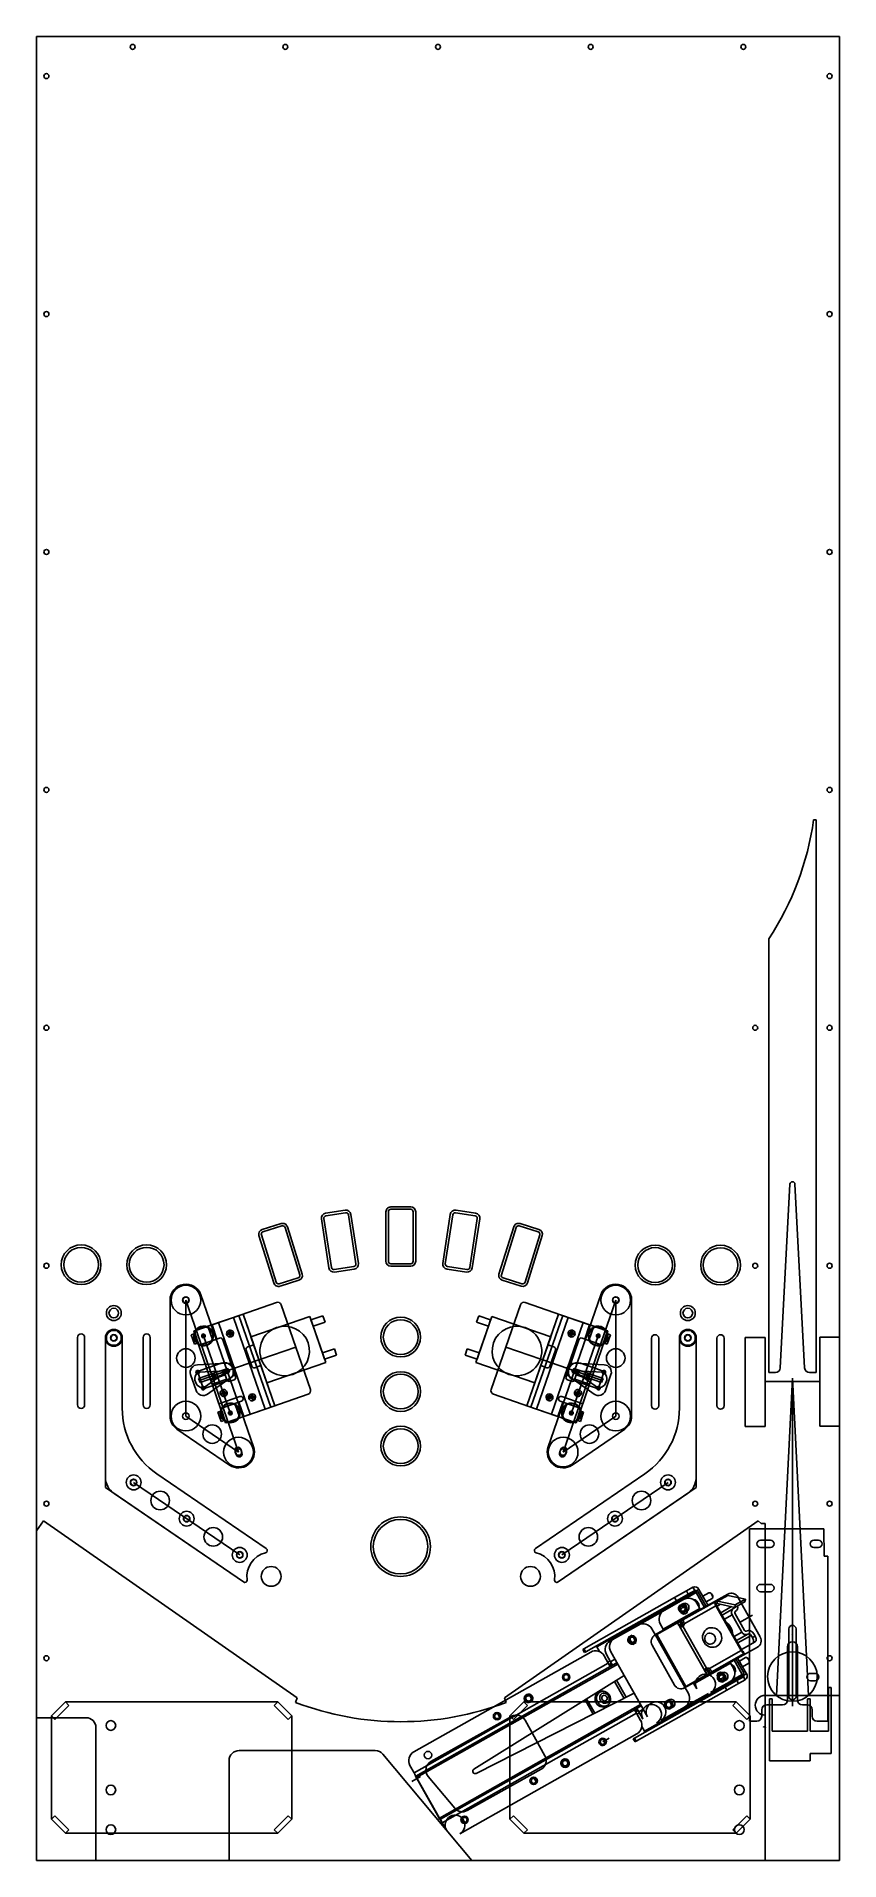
# Model space of a CAD drawing. Extents: x 250 to 270.3, y 514 to 560.
import ezdxf

# ---------------------------------------------------------------- set-up
doc = ezdxf.new("R2010")
doc.units = 0
doc.header["$MEASUREMENT"] = 0
for name, color, linetype in [('1_250BIT_500DEP', 5, 'CONTINUOUS'), ('1A_250BIT_500DEP', 5, 'CONTINUOUS'), ('2_250BIT_250DEP', 3, 'CONTINUOUS'), ('3_250BIT_500TAB', 5, 'CONTINUOUS'), ('6_125BIT_500DEP', 5, 'CONTINUOUS'), ('6A_125BIT_500DEP', 5, 'CONTINUOUS'), ('7_VCARVE_BIT', 5, 'CONTINUOUS'), ('7A_1250BALL', 5, 'CONTINUOUS'), ('8_250BIT_500OUTLINE', 5, 'CONTINUOUS'), ('CONSTRUCTION', 7, 'CONTINUOUS'), ('DF_COMP', 4, 'CONTINUOUS'), ('PLASTICS', 37, 'CONTINUOUS')]:
    doc.layers.add(name, color=color, linetype=linetype)

msp = doc.modelspace()

# ---------------------------------------------------------------- linework, layer by layer
at = {"layer": '1_250BIT_500DEP', "color": 5, "linetype": 'CONTINUOUS'}
for p, q in [((254.151, 526.368), (254.653, 526.542)), ((264.224, 526.368), (263.722, 526.542)), ((254.304, 525.925), (254.806, 526.099)), ((264.071, 525.925), (263.569, 526.099))]:
    msp.add_line(p, q, dxfattribs=at)
for centre, radius in [((254.214, 527.228), 0.234), ((264.161, 527.228), 0.234), ((253.768, 526.671), 0.234), ((264.607, 526.671), 0.234), ((254.885, 525.289), 0.234), ((263.49, 525.289), 0.234), ((254.431, 524.754), 0.234), ((263.944, 524.754), 0.234), ((253.119, 523.078), 0.234), ((265.256, 523.078), 0.234), ((254.458, 522.162), 0.234), ((263.917, 522.162), 0.234), ((255.918, 521.165), 0.25), ((262.457, 521.165), 0.25)]:
    msp.add_circle(centre, radius, dxfattribs=at)
for centre, start, end in [((254.228, 526.147), 109.0935, -70.9065), ((254.73, 526.321), -70.9065, 109.0935), ((263.645, 526.321), 70.9065, -109.0935), ((264.147, 526.147), -109.0935, 70.9065)]:
    msp.add_arc(centre, 0.234, start, end, dxfattribs=at)
at = {"layer": '1A_250BIT_500DEP', "color": 5, "linetype": 'CONTINUOUS'}
for p, q in [((259.437, 530.424), (258.937, 530.424)), ((255.712, 529.856), (256.189, 530.005)), ((256.267, 529.964), (256.64, 528.771)), ((257.437, 528.955), (257.248, 530.191)), ((257.3, 530.262), (257.795, 530.338)), ((257.866, 530.285), (258.054, 529.05)), ((258.875, 530.362), (258.874, 529.112)), ((259.499, 529.111), (259.5, 530.361)), ((260.498, 530.285), (260.309, 529.05)), ((261.063, 530.262), (260.569, 530.338)), ((260.927, 528.955), (261.116, 530.191)), ((262.096, 529.964), (261.724, 528.771)), ((262.652, 529.856), (262.175, 530.005)), ((256.044, 528.585), (255.671, 529.778)), ((262.32, 528.585), (262.693, 529.778)), ((258.937, 529.049), (259.437, 529.049)), ((256.599, 528.693), (256.122, 528.544)), ((258.002, 528.978), (257.508, 528.903)), ((260.362, 528.978), (260.856, 528.903)), ((261.765, 528.693), (262.242, 528.544))]:
    msp.add_line(p, q, dxfattribs=at)
for centre, radius in [((251.125, 529.025), 0.438), ((252.778, 529.025), 0.438), ((265.6, 529.018), 0.438), ((267.25, 529.017), 0.438), ((259.184, 527.201), 0.438), ((259.184, 525.826), 0.438), ((259.184, 524.451), 0.438), ((259.182, 521.916), 0.688)]:
    msp.add_circle(centre, radius, dxfattribs=at)
for centre, major_axis, start_param, end_param in [((258.937, 530.362), (0, 0.0625), 0, 1.570796), ((259.437, 530.361), (0.0625, 0), 0, 1.570796), ((260.56, 530.276), (0.0094, 0.0618), 0, 1.570796), ((261.054, 530.2), (0.0618, -0.0094), 0, 1.570796), ((262.156, 529.946), (0.0186, 0.0597), 0, 1.570796), ((262.633, 529.796), (0.0597, -0.0186), 0, 1.570796), ((258.937, 529.112), (-0.0625, 0), 0, 1.570796), ((259.437, 529.111), (0.0625, 0), 4.712389, 6.283185), ((260.371, 529.04), (-0.0618, 0.0094), 0, 1.570796), ((260.865, 528.965), (0.0618, -0.0094), 4.712389, 6.283185), ((261.783, 528.753), (-0.0597, 0.0186), 0, 1.570796), ((262.26, 528.603), (0.0597, -0.0186), 4.712389, 6.283185)]:
    msp.add_ellipse(centre, major_axis=major_axis, ratio=1, start_param=start_param, end_param=end_param, dxfattribs=at)
at = {"layer": '1A_250BIT_500DEP', "color": 5, "linetype": 'CONTINUOUS', "extrusion": (0, 0, -1)}
for centre, major_axis, start_param, end_param in [((256.208, 529.946), (-0.0186, 0.0597), 0, 1.570796), ((257.31, 530.2), (-0.0618, -0.0094), 0, 1.570796), ((257.804, 530.276), (-0.0094, 0.0618), 0, 1.570796), ((255.73, 529.796), (-0.0597, -0.0186), 0, 1.570796), ((257.993, 529.04), (0.0618, 0.0094), 0, 1.570796), ((256.103, 528.603), (-0.0597, -0.0186), 4.712389, 6.283185), ((256.581, 528.753), (0.0597, 0.0186), 0, 1.570796), ((257.498, 528.965), (-0.0618, -0.0094), 4.712389, 6.283185)]:
    msp.add_ellipse(centre, major_axis=major_axis, ratio=1, start_param=start_param, end_param=end_param, dxfattribs=at)
at = {"layer": '2_250BIT_250DEP', "color": 3, "linetype": 'CONTINUOUS'}
for p, q in [((257.291, 530.325), (257.785, 530.4)), ((259.437, 530.487), (258.937, 530.487)), ((261.073, 530.325), (260.579, 530.4)), ((255.693, 529.916), (256.17, 530.065)), ((256.327, 529.983), (256.7, 528.79)), ((257.374, 528.946), (257.186, 530.182)), ((257.928, 530.295), (258.117, 529.059)), ((258.812, 530.362), (258.811, 529.112)), ((259.562, 529.111), (259.563, 530.361)), ((260.436, 530.295), (260.247, 529.059)), ((260.99, 528.946), (261.178, 530.182)), ((262.036, 529.983), (261.663, 528.79)), ((262.671, 529.916), (262.194, 530.065)), ((255.984, 528.566), (255.611, 529.759)), ((262.38, 528.566), (262.753, 529.759)), ((256.618, 528.633), (256.141, 528.484)), ((258.012, 528.916), (257.517, 528.841)), ((258.937, 528.986), (259.437, 528.986)), ((260.352, 528.916), (260.847, 528.841)), ((261.746, 528.633), (262.223, 528.484))]:
    msp.add_line(p, q, dxfattribs=at)
for centre, radius in [((251.125, 529.025), 0.501), ((252.778, 529.025), 0.501), ((265.6, 529.018), 0.501), ((267.25, 529.017), 0.501), ((259.184, 527.201), 0.501), ((259.184, 525.826), 0.501), ((259.184, 524.451), 0.501), ((259.182, 521.916), 0.751)]:
    msp.add_circle(centre, radius, dxfattribs=at)
for centre, start, end in [((257.804, 530.276), 8.6784, 98.6784), ((259.437, 530.361), -0.0295, 89.9705), ((260.56, 530.276), 81.3216, 171.3216), ((257.31, 530.2), 98.6784, -171.3216), ((261.054, 530.2), -8.6784, 81.3216), ((255.73, 529.796), 107.3568, -162.6432), ((262.633, 529.796), -17.3568, 72.6432), ((257.993, 529.04), -81.3216, 8.6784), ((258.937, 529.112), 179.9705, -90.0295), ((259.437, 529.111), -90.0295, -0.0295), ((260.371, 529.04), 171.3216, -98.6784), ((256.103, 528.603), -162.6432, -72.6432), ((256.581, 528.753), -72.6432, 17.3568), ((257.498, 528.965), -171.3216, -81.3216), ((260.865, 528.965), -98.6784, -8.6784), ((261.783, 528.753), 162.6432, -107.3568), ((262.26, 528.603), -107.3568, -17.3568)]:
    msp.add_arc(centre, 0.126, start, end, dxfattribs=at)
for points in [[(258.937, 530.487), (258.849, 530.45), (258.812, 530.362)], [(256.17, 530.065), (256.266, 530.057), (256.327, 529.983)], [(262.194, 530.065), (262.098, 530.057), (262.036, 529.983)]]:
    msp.add_spline(points, degree=3, dxfattribs=at)
at = {"layer": '3_250BIT_500TAB', "color": 5, "linetype": 'CONTINUOUS'}
for p, q in [((267.435, 520.716), (265.597, 519.689)), ((268.253, 519.637), (267.69, 520.644)), ((265.525, 519.433), (266.088, 518.426)), ((266.343, 518.354), (268.181, 519.381)), ((261.981, 517.636), (259.947, 516.498)), ((262.823, 516.643), (262.322, 517.54)), ((260.861, 515.26), (262.727, 516.303)), ((259.877, 516.12), (260.547, 515.318))]:
    msp.add_line(p, q, dxfattribs=at)
for centre, radius, start, end in [((267.526, 520.552), 0.188, 29.2093, 119.2093), ((265.689, 519.525), 0.188, 119.2093, -150.7907), ((268.089, 519.545), 0.188, -60.7907, 29.2093), ((266.252, 518.518), 0.188, -150.7907, -60.7907), ((262.103, 517.418), 0.25, 29.2092, 119.2092), ((262.605, 516.521), 0.25, -60.7908, 29.2092), ((260.069, 516.28), 0.25, 119.2092, -140.1104), ((260.739, 515.478), 0.25, -140.1104, -60.7908)]:
    msp.add_arc(centre, radius, start, end, dxfattribs=at)
at = {"layer": '6_125BIT_500DEP', "color": 5, "linetype": 'CONTINUOUS'}
for p, q in [((251.035, 527.191), (251.035, 525.491)), ((251.215, 527.191), (251.215, 525.491)), ((252.688, 527.191), (252.688, 525.491)), ((252.868, 527.191), (252.868, 525.491)), ((265.51, 527.171), (265.51, 525.471)), ((265.69, 527.171), (265.69, 525.471)), ((267.16, 527.171), (267.16, 525.471)), ((267.34, 527.171), (267.34, 525.471)), ((268.973, 519.84), (268.973, 518.14)), ((269.153, 519.84), (269.153, 518.14))]:
    msp.add_line(p, q, dxfattribs=at)
for centre, radius in [((253.768, 528.134), 0.0825), ((264.607, 528.134), 0.0825), ((251.95, 527.805), 0.122), ((266.425, 527.805), 0.122), ((251.95, 527.181), 0.0825), ((266.425, 527.181), 0.0825), ((253.768, 525.208), 0.0825), ((264.607, 525.208), 0.0825), ((255.095, 524.301), 0.0825), ((263.28, 524.301), 0.0825), ((252.45, 523.535), 0.0825), ((265.925, 523.535), 0.0825), ((253.787, 522.621), 0.0825), ((264.588, 522.621), 0.0825), ((255.125, 521.707), 0.0825), ((263.25, 521.707), 0.0825), ((266.328, 520.3), 0.085), ((265.021, 519.563), 0.085), ((267.249, 518.667), 0.085), ((262.408, 518.089), 0.085), ((265.943, 517.93), 0.085), ((251.875, 517.405), 0.122), ((267.725, 517.405), 0.122), ((263.33, 516.456), 0.085), ((251.875, 515.78), 0.122), ((267.725, 515.78), 0.122), ((251.875, 514.78), 0.122), ((267.725, 514.78), 0.122)]:
    msp.add_circle(centre, radius, dxfattribs=at)
for centre, start, end in [((251.125, 527.191), 0, 180), ((252.778, 527.191), 0, 180), ((265.6, 527.171), 0, 180), ((267.25, 527.171), 0, 180), ((251.125, 525.491), 180, 0), ((252.778, 525.491), 180, 0), ((265.6, 525.471), 180, 0), ((267.25, 525.471), 180, 0), ((269.063, 519.84), 0, 180), ((269.063, 518.14), 180, 0)]:
    msp.add_arc(centre, 0.09, start, end, dxfattribs=at)
at = {"layer": '6A_125BIT_500DEP', "color": 5, "linetype": 'CONTINUOUS'}
for centre in [(252.425, 559.738), (256.275, 559.738), (260.125, 559.738), (263.975, 559.738), (267.825, 559.738), (250.25, 559), (270, 559), (250.25, 553), (270, 553), (250.25, 547), (270, 547), (250.25, 541), (270, 541), (250.25, 535), (268.125, 535), (270, 535), (250.25, 529), (268.125, 529), (270, 529), (250.25, 523), (268.125, 523), (270, 523), (250.25, 519.102), (270, 519.102), (263.357, 518.625), (261.615, 517.642), (264.278, 516.991), (262.537, 516.009), (260.795, 515.026)]:
    msp.add_circle(centre, 0.0625, dxfattribs=at)
at = {"layer": '7_VCARVE_BIT', "color": 5, "linetype": 'CONTINUOUS'}
for centre in [(252.425, 559.738), (256.275, 559.738), (260.125, 559.738), (263.975, 559.738), (267.825, 559.738), (250.25, 559), (270, 559), (250.25, 553), (270, 553), (250.25, 547), (270, 547), (250.25, 541), (270, 541), (250.25, 535), (268.125, 535), (270, 535), (250.25, 529), (268.125, 529), (270, 529), (250.25, 523), (268.125, 523), (270, 523), (250.25, 519.102), (270, 519.102), (263.357, 518.625), (261.615, 517.642), (264.278, 516.991), (262.537, 516.009), (260.795, 515.026)]:
    msp.add_circle(centre, 0.0625, dxfattribs=at)
at = {"layer": '7A_1250BALL', "color": 5, "linetype": 'CONTINUOUS'}
for p in [(268.657, 518.165), (269.063, 518.165), (269.469, 518.165)]:
    msp.add_line(p, (269.063, 526.165), dxfattribs=at)
msp.add_circle((269.063, 518.64), 0.625, dxfattribs=at)
at = {"layer": '8_250BIT_500OUTLINE', "color": 5, "linetype": 'CONTINUOUS'}
for p, q in [((250, 560), (270.25, 560)), ((250, 560), (250, 517.602)), ((270.25, 560), (270.25, 518.352)), ((268.375, 518.165), (270.25, 518.165)), ((251.25, 517.602), (250, 517.602)), ((268.375, 517.665), (268.375, 514)), ((251.5, 514), (251.5, 517.352)), ((255.108, 516.773), (258.542, 516.773)), ((258.734, 516.684), (260.977, 514)), ((254.858, 514), (254.858, 516.523)), ((251.5, 514), (254.858, 514)), ((260.977, 514), (268.375, 514))]:
    msp.add_line(p, q, dxfattribs=at)
for centre, start, end in [((268.375, 517.915), 90, -90), ((251.25, 517.352), 0, 90), ((255.108, 516.523), 90, 180), ((258.542, 516.523), 39.8896, 90)]:
    msp.add_arc(centre, 0.25, start, end, dxfattribs=at)
at = {"layer": 'CONSTRUCTION', "color": 7, "linetype": 'CONTINUOUS'}
for p, q in [((267.875, 527.193), (267.875, 524.943)), ((268.375, 527.193), (267.875, 527.193)), ((268.375, 524.943), (268.375, 527.193)), ((269.75, 527.202), (269.75, 524.952)), ((270.25, 527.202), (269.75, 527.202)), ((270.25, 524.952), (270.25, 527.202)), ((267.875, 524.943), (268.375, 524.943)), ((269.75, 524.952), (270.25, 524.952)), ((250, 522.312), (250.18, 522.568)), ((250.18, 522.568), (256.572, 518.102)), ((268.195, 522.568), (261.803, 518.102)), ((268.272, 522.5), (268.195, 522.568)), ((250, 514), (250, 522.312)), ((268.375, 522.5), (268.272, 522.5)), ((268.375, 514), (268.375, 522.5)), ((250.729, 518), (250.375, 517.646)), ((250.729, 518), (256.084, 518)), ((250.817, 517.912), (250.729, 518)), ((256.084, 518), (255.996, 517.912)), ((256.438, 517.646), (256.084, 518)), ((256.572, 518.102), (256.528, 517.989)), ((261.803, 518.102), (261.847, 517.989)), ((262.291, 518), (261.938, 517.646)), ((262.291, 518), (267.646, 518)), ((262.379, 517.912), (262.291, 518)), ((267.646, 518), (267.558, 517.912)), ((268, 517.646), (267.646, 518)), ((250.375, 517.646), (250.375, 515.041)), ((250.375, 517.646), (250.463, 517.558)), ((250.463, 517.558), (250.817, 517.912)), ((255.996, 517.912), (256.349, 517.558)), ((256.349, 517.558), (256.438, 517.646)), ((256.438, 515.041), (256.438, 517.646)), ((261.938, 517.646), (262.026, 517.558)), ((261.938, 517.646), (261.938, 515.041)), ((262.026, 517.558), (262.379, 517.912)), ((267.558, 517.912), (267.912, 517.558)), ((267.912, 517.558), (268, 517.646)), ((268, 515.041), (268, 517.646)), ((250.463, 515.129), (250.375, 515.041)), ((250.375, 515.041), (250.729, 514.688)), ((250.817, 514.776), (250.463, 515.129)), ((250.729, 514.688), (250.817, 514.776)), ((256.349, 515.129), (255.996, 514.776)), ((255.996, 514.776), (256.084, 514.688)), ((256.084, 514.688), (256.438, 515.041)), ((256.438, 515.041), (256.349, 515.129)), ((262.026, 515.129), (261.938, 515.041)), ((261.938, 515.041), (262.291, 514.688)), ((262.379, 514.776), (262.026, 515.129)), ((262.291, 514.688), (262.379, 514.776)), ((267.912, 515.129), (267.558, 514.776)), ((267.558, 514.776), (267.646, 514.688)), ((267.646, 514.688), (268, 515.041)), ((268, 515.041), (267.912, 515.129)), ((250.729, 514.688), (256.084, 514.688)), ((262.291, 514.688), (267.646, 514.688)), ((250, 514), (268.375, 514))]:
    msp.add_line(p, q, dxfattribs=at)
msp.add_arc((259.188, 524.973), 7.473, -110.845, -69.155, dxfattribs=at)
at = {"layer": 'DF_COMP', "color": 4, "linetype": 'CONTINUOUS'}
for p, q in [((269.658, 540.242), (269.596, 540.242)), ((269.658, 540.242), (269.658, 526.305)), ((268.468, 537.242), (268.468, 526.305)), ((268.757, 526.423), (269.001, 531.058)), ((269.37, 526.423), (269.126, 531.058)), ((255.095, 524.301), (253.768, 528.134)), ((253.768, 528.134), (253.768, 525.208)), ((263.28, 524.301), (264.607, 528.134)), ((264.607, 528.134), (264.607, 525.208)), ((253.967, 527.351), (255.208, 527.781)), ((254.324, 527.475), (255.208, 527.781)), ((254.965, 527.697), (256.051, 528.073)), ((254.965, 527.697), (255.766, 525.384)), ((255.105, 527.746), (255.906, 525.433)), ((255.208, 527.781), (255.477, 527.006)), ((255.208, 527.781), (256.009, 525.469)), ((256.892, 527.721), (255.407, 527.207)), ((256.909, 525.877), (256.168, 528.016)), ((257.295, 526.557), (256.892, 527.721)), ((257.224, 527.74), (256.922, 527.636)), ((256.922, 527.636), (256.977, 527.475)), ((257.28, 527.579), (257.224, 527.74)), ((261.08, 526.557), (261.483, 527.721)), ((261.095, 527.579), (261.151, 527.74)), ((261.151, 527.74), (261.453, 527.636)), ((261.453, 527.636), (261.398, 527.475)), ((261.466, 525.877), (262.207, 528.016)), ((261.483, 527.721), (262.968, 527.207)), ((263.41, 527.697), (262.324, 528.073)), ((263.167, 527.781), (262.366, 525.469)), ((263.27, 527.746), (262.469, 525.433)), ((263.41, 527.697), (262.609, 525.384)), ((263.167, 527.781), (262.898, 527.006)), ((264.051, 527.475), (263.167, 527.781)), ((264.408, 527.351), (263.167, 527.781)), ((253.901, 527.26), (253.995, 527.292)), ((253.982, 527.023), (253.901, 527.26)), ((254.767, 525.039), (253.967, 527.351)), ((253.974, 527.354), (254.324, 527.475)), ((254.098, 526.994), (253.974, 527.354)), ((253.995, 527.292), (254.077, 527.056)), ((254.214, 527.228), (254.174, 527.247)), ((254.214, 527.228), (254.194, 527.188)), ((254.214, 527.228), (254.233, 527.268)), ((254.214, 527.228), (254.885, 525.289)), ((254.214, 527.228), (254.214, 527.228)), ((254.214, 527.228), (254.254, 527.208)), ((254.885, 525.289), (254.214, 527.228)), ((254.226, 527.193), (254.226, 527.193)), ((254.226, 527.193), (254.226, 527.193)), ((254.228, 527.186), (254.228, 527.186)), ((254.228, 527.186), (254.228, 527.186)), ((254.324, 527.475), (254.448, 527.116)), ((254.324, 527.475), (254.448, 527.116)), ((254.427, 527.511), (254.551, 527.151)), ((254.448, 527.116), (254.617, 527.174)), ((254.588, 527.566), (255.388, 525.254)), ((254.799, 527.261), (254.965, 527.318)), ((254.854, 527.372), (254.911, 527.207)), ((254.897, 527.248), (254.897, 527.248)), ((254.897, 527.248), (254.897, 527.248)), ((254.911, 527.207), (254.911, 527.207)), ((254.911, 527.207), (254.911, 527.207)), ((255.407, 527.207), (255.81, 526.043)), ((256.95, 527.555), (257.238, 526.723)), ((256.977, 527.475), (257.28, 527.579)), ((261.398, 527.475), (261.095, 527.579)), ((261.425, 527.555), (261.137, 526.723)), ((262.968, 527.207), (262.565, 526.043)), ((263.787, 527.566), (262.987, 525.254)), ((263.576, 527.261), (263.41, 527.318)), ((263.521, 527.372), (263.464, 527.207)), ((263.464, 527.207), (263.464, 527.207)), ((263.464, 527.207), (263.464, 527.207)), ((263.478, 527.248), (263.478, 527.248)), ((263.478, 527.248), (263.478, 527.248)), ((264.161, 527.228), (263.49, 525.289)), ((263.49, 525.289), (264.161, 527.228)), ((263.608, 525.039), (264.408, 527.351)), ((263.927, 527.116), (263.758, 527.174)), ((263.948, 527.511), (263.824, 527.151)), ((264.051, 527.475), (263.927, 527.116)), ((264.051, 527.475), (263.927, 527.116)), ((264.401, 527.354), (264.051, 527.475)), ((264.161, 527.228), (264.121, 527.208)), ((264.161, 527.228), (264.142, 527.268)), ((264.147, 527.186), (264.147, 527.186)), ((264.147, 527.186), (264.147, 527.186)), ((264.149, 527.193), (264.149, 527.193)), ((264.149, 527.193), (264.149, 527.193)), ((264.161, 527.228), (264.201, 527.247)), ((264.161, 527.228), (264.181, 527.188)), ((264.161, 527.228), (264.161, 527.228)), ((264.277, 526.994), (264.401, 527.354)), ((264.38, 527.292), (264.298, 527.056)), ((264.474, 527.26), (264.38, 527.292)), ((264.393, 527.023), (264.474, 527.26)), ((267.875, 527.193), (268.375, 527.193)), ((254.077, 527.056), (253.982, 527.023)), ((254.448, 527.116), (254.098, 526.994)), ((254.295, 526.991), (254.295, 526.991)), ((254.295, 526.991), (254.295, 526.991)), ((254.698, 527.135), (255.022, 526.2)), ((255.287, 526.873), (255.427, 526.468)), ((255.477, 527.006), (255.326, 526.953)), ((255.366, 526.541), (256.538, 526.947)), ((257.513, 526.908), (257.21, 526.803)), ((257.21, 526.803), (257.266, 526.642)), ((257.266, 526.642), (257.568, 526.747)), ((257.568, 526.747), (257.513, 526.908)), ((260.807, 526.747), (260.862, 526.908)), ((261.109, 526.642), (260.807, 526.747)), ((260.862, 526.908), (261.165, 526.803)), ((261.165, 526.803), (261.109, 526.642)), ((263.009, 526.541), (261.837, 526.947)), ((262.898, 527.006), (263.049, 526.953)), ((263.088, 526.873), (262.948, 526.468)), ((263.677, 527.135), (263.353, 526.2)), ((263.927, 527.116), (264.277, 526.994)), ((264.08, 526.991), (264.08, 526.991)), ((264.08, 526.991), (264.08, 526.991)), ((264.298, 527.056), (264.393, 527.023)), ((253.888, 526.255), (254.028, 525.853)), ((254.066, 526.316), (254.026, 526.335)), ((254.066, 526.316), (254.046, 526.276)), ((254.81, 526.54), (254.057, 526.503)), ((254.066, 526.316), (254.085, 526.356)), ((254.066, 526.316), (254.821, 526.352)), ((254.066, 526.316), (254.106, 526.296)), ((254.066, 526.316), (254.205, 525.914)), ((254.08, 526.274), (254.08, 526.274)), ((254.08, 526.274), (254.08, 526.274)), ((254.476, 526.291), (254.089, 526.157)), ((254.205, 525.914), (254.821, 526.352)), ((254.367, 526.195), (255.609, 526.625)), ((254.367, 526.195), (254.845, 526.36)), ((254.762, 526.247), (254.393, 526.119)), ((254.549, 526.258), (254.431, 526.217)), ((254.827, 526.412), (254.44, 526.278)), ((254.44, 526.278), (254.476, 526.175)), ((254.476, 526.175), (254.863, 526.309)), ((254.512, 526.187), (254.476, 526.291)), ((254.804, 526.125), (254.762, 526.247)), ((254.821, 526.352), (254.781, 526.372)), ((254.821, 526.352), (254.802, 526.312)), ((254.821, 526.352), (254.841, 526.392)), ((254.821, 526.352), (254.861, 526.333)), ((254.863, 526.309), (254.827, 526.412)), ((254.836, 526.31), (254.836, 526.31)), ((254.836, 526.31), (254.836, 526.31)), ((255.508, 526.428), (255.659, 526.481)), ((255.609, 526.625), (255.668, 526.645)), ((255.659, 526.481), (256.009, 525.469)), ((255.81, 526.043), (257.295, 526.557)), ((256.464, 526.259), (256.464, 526.259)), ((256.464, 526.259), (256.464, 526.259)), ((262.565, 526.043), (261.08, 526.557)), ((261.911, 526.259), (261.911, 526.259)), ((261.911, 526.259), (261.911, 526.259)), ((262.716, 526.481), (262.366, 525.469)), ((262.766, 526.625), (262.707, 526.645)), ((262.867, 526.428), (262.716, 526.481)), ((264.008, 526.195), (262.766, 526.625)), ((263.512, 526.309), (263.548, 526.412)), ((263.899, 526.175), (263.512, 526.309)), ((263.554, 526.352), (263.514, 526.333)), ((264.008, 526.195), (263.53, 526.36)), ((263.554, 526.352), (263.534, 526.392)), ((263.539, 526.31), (263.539, 526.31)), ((263.539, 526.31), (263.539, 526.31)), ((263.548, 526.412), (263.935, 526.278)), ((263.554, 526.352), (263.594, 526.372)), ((264.309, 526.316), (263.554, 526.352)), ((263.554, 526.352), (263.573, 526.312)), ((264.17, 525.914), (263.554, 526.352)), ((263.565, 526.54), (264.318, 526.503)), ((263.571, 526.125), (263.613, 526.247)), ((263.613, 526.247), (263.982, 526.119)), ((263.826, 526.258), (263.944, 526.217)), ((263.863, 526.187), (263.899, 526.291)), ((263.899, 526.291), (264.286, 526.157)), ((263.935, 526.278), (263.899, 526.175)), ((264.309, 526.316), (264.17, 525.914)), ((264.309, 526.316), (264.269, 526.296)), ((264.309, 526.316), (264.29, 526.356)), ((264.295, 526.274), (264.295, 526.274)), ((264.295, 526.274), (264.295, 526.274)), ((264.309, 526.316), (264.349, 526.335)), ((264.309, 526.316), (264.329, 526.276)), ((264.487, 526.255), (264.347, 525.853)), ((268.468, 526.305), (268.632, 526.305)), ((269.494, 526.305), (269.658, 526.305)), ((254.089, 526.157), (254.125, 526.054)), ((254.367, 526.195), (254.107, 526.105)), ((254.125, 526.054), (254.512, 526.187)), ((254.205, 525.914), (254.165, 525.933)), ((254.205, 525.914), (254.185, 525.874)), ((254.205, 525.914), (254.224, 525.954)), ((254.205, 525.914), (254.245, 525.894)), ((254.22, 525.872), (254.22, 525.872)), ((254.22, 525.872), (254.22, 525.872)), ((254.929, 526.198), (254.314, 525.761)), ((254.393, 526.119), (254.601, 525.519)), ((254.429, 526.016), (254.798, 526.143)), ((254.639, 525.761), (254.804, 525.818)), ((254.693, 525.873), (254.75, 525.707)), ((254.982, 526.119), (254.885, 526.086)), ((263.393, 526.119), (263.49, 526.086)), ((263.446, 526.198), (264.061, 525.761)), ((263.736, 525.761), (263.571, 525.818)), ((263.946, 526.016), (263.577, 526.143)), ((263.682, 525.873), (263.625, 525.707)), ((263.982, 526.119), (263.774, 525.519)), ((264.25, 526.054), (263.863, 526.187)), ((264.008, 526.195), (264.268, 526.105)), ((264.17, 525.914), (264.13, 525.894)), ((264.17, 525.914), (264.151, 525.954)), ((264.155, 525.872), (264.155, 525.872)), ((264.155, 525.872), (264.155, 525.872)), ((264.17, 525.914), (264.21, 525.933)), ((264.17, 525.914), (264.19, 525.874)), ((264.286, 526.157), (264.25, 526.054)), ((254.577, 525.306), (254.671, 525.339)), ((255.127, 525.701), (254.601, 525.519)), ((254.65, 525.401), (255, 525.522)), ((254.774, 525.041), (254.65, 525.401)), ((254.671, 525.339), (254.753, 525.103)), ((254.736, 525.748), (254.736, 525.748)), ((254.736, 525.748), (254.736, 525.748)), ((254.75, 525.707), (254.75, 525.707)), ((254.75, 525.707), (254.75, 525.707)), ((256.009, 525.469), (254.767, 525.039)), ((254.885, 525.289), (254.904, 525.329)), ((255.169, 525.581), (255, 525.523)), ((255, 525.523), (255.124, 525.162)), ((255, 525.522), (255.124, 525.162)), ((255.228, 525.198), (255.103, 525.558)), ((255.124, 525.162), (256.009, 525.469)), ((255.208, 525.662), (255.208, 525.662)), ((255.356, 525.653), (255.522, 525.71)), ((255.41, 525.764), (255.468, 525.599)), ((255.453, 525.64), (255.453, 525.64)), ((255.453, 525.64), (255.453, 525.64)), ((255.468, 525.599), (255.468, 525.599)), ((255.468, 525.599), (255.468, 525.599)), ((255.766, 525.384), (256.852, 525.76)), ((262.609, 525.384), (261.523, 525.76)), ((262.366, 525.469), (263.608, 525.039)), ((263.251, 525.162), (262.366, 525.469)), ((263.019, 525.653), (262.853, 525.71)), ((262.965, 525.764), (262.907, 525.599)), ((262.907, 525.599), (262.907, 525.599)), ((262.907, 525.599), (262.907, 525.599)), ((262.922, 525.64), (262.922, 525.64)), ((262.922, 525.64), (262.922, 525.64)), ((263.147, 525.198), (263.272, 525.558)), ((263.167, 525.662), (263.167, 525.662)), ((263.206, 525.581), (263.375, 525.523)), ((263.248, 525.701), (263.774, 525.519)), ((263.375, 525.523), (263.251, 525.162)), ((263.375, 525.522), (263.251, 525.162)), ((263.725, 525.401), (263.375, 525.522)), ((263.49, 525.289), (263.471, 525.329)), ((263.601, 525.041), (263.725, 525.401)), ((263.704, 525.339), (263.622, 525.103)), ((263.625, 525.707), (263.625, 525.707)), ((263.625, 525.707), (263.625, 525.707)), ((263.639, 525.748), (263.639, 525.748)), ((263.639, 525.748), (263.639, 525.748)), ((263.798, 525.306), (263.704, 525.339)), ((253.768, 525.208), (255.095, 524.301)), ((254.659, 525.07), (254.577, 525.306)), ((254.753, 525.103), (254.659, 525.07)), ((255.124, 525.162), (254.774, 525.041)), ((254.885, 525.289), (254.845, 525.308)), ((254.885, 525.289), (254.865, 525.249)), ((254.885, 525.289), (254.925, 525.269)), ((254.899, 525.247), (254.899, 525.247)), ((254.899, 525.247), (254.899, 525.247)), ((254.902, 525.239), (254.902, 525.239)), ((254.902, 525.239), (254.902, 525.239)), ((254.967, 525.052), (254.967, 525.052)), ((254.967, 525.052), (254.967, 525.052)), ((263.251, 525.162), (263.601, 525.041)), ((264.607, 525.208), (263.28, 524.301)), ((263.408, 525.052), (263.408, 525.052)), ((263.408, 525.052), (263.408, 525.052)), ((263.49, 525.289), (263.45, 525.269)), ((263.473, 525.239), (263.473, 525.239)), ((263.473, 525.239), (263.473, 525.239)), ((263.476, 525.247), (263.476, 525.247)), ((263.476, 525.247), (263.476, 525.247)), ((263.49, 525.289), (263.53, 525.308)), ((263.49, 525.289), (263.51, 525.249)), ((263.622, 525.103), (263.716, 525.07)), ((263.716, 525.07), (263.798, 525.306)), ((269.858, 522.365), (267.978, 522.365)), ((267.978, 522.365), (267.978, 517.515)), ((269.865, 521.675), (269.858, 522.365)), ((268.168, 521.987), (268.168, 521.987)), ((268.261, 522.08), (268.506, 522.08)), ((268.506, 521.895), (268.261, 521.895)), ((268.598, 521.987), (268.598, 521.987)), ((269.508, 521.987), (269.508, 521.987)), ((269.601, 522.08), (269.716, 522.08)), ((269.716, 521.895), (269.601, 521.895)), ((269.808, 521.987), (269.808, 521.987)), ((269.958, 521.675), (269.865, 521.675)), ((269.958, 517.515), (269.958, 521.675)), ((268.386, 521.197), (268.386, 521.197)), ((264.133, 519.387), (266.637, 520.799)), ((266.092, 520.63), (266.39, 520.797)), ((266.632, 520.756), (266.358, 520.602)), ((266.39, 520.797), (266.555, 520.891)), ((266.39, 520.797), (266.434, 520.719)), ((266.434, 520.719), (266.6, 520.813)), ((266.6, 520.813), (266.555, 520.891)), ((266.677, 520.782), (266.632, 520.756)), ((266.846, 520.377), (266.632, 520.756)), ((266.705, 520.838), (266.637, 520.799)), ((266.637, 520.799), (266.654, 520.769)), ((266.891, 520.403), (266.677, 520.782)), ((266.705, 520.838), (266.936, 520.428)), ((266.958, 520.75), (266.803, 520.663)), ((266.959, 520.751), (266.958, 520.75)), ((266.973, 520.753), (266.959, 520.751)), ((266.99, 520.747), (266.973, 520.753)), ((267.003, 520.741), (266.986, 520.749)), ((267.008, 520.733), (266.99, 520.747)), ((267.024, 520.714), (267.008, 520.733)), ((268.261, 520.965), (268.506, 520.965)), ((268.506, 520.78), (268.261, 520.78)), ((268.57, 521.06), (268.57, 521.06)), ((263.806, 519.34), (266.092, 520.63)), ((263.85, 519.261), (266.136, 520.551)), ((265.209, 519.953), (265.784, 520.278)), ((266.727, 520.356), (265.804, 519.835)), ((266.312, 520.582), (265.825, 520.307)), ((266.136, 520.551), (266.092, 520.63)), ((266.434, 520.719), (266.136, 520.551)), ((266.208, 520.425), (266.298, 520.476)), ((267.111, 520.527), (266.301, 520.07)), ((266.401, 520.293), (266.312, 520.243)), ((267.135, 520.426), (266.331, 519.972)), ((266.594, 520.573), (266.58, 520.568)), ((266.594, 520.573), (266.58, 520.568)), ((266.594, 520.573), (266.582, 520.569)), ((266.613, 520.57), (266.594, 520.573)), ((266.613, 520.57), (266.594, 520.573)), ((266.613, 520.57), (266.594, 520.573)), ((266.633, 520.559), (266.613, 520.57)), ((266.633, 520.559), (266.613, 520.57)), ((266.633, 520.559), (266.613, 520.57)), ((266.653, 520.542), (266.633, 520.559)), ((266.653, 520.542), (266.633, 520.559)), ((266.653, 520.542), (266.633, 520.559)), ((266.672, 520.518), (266.653, 520.542)), ((266.672, 520.519), (266.653, 520.542)), ((266.672, 520.519), (266.653, 520.542)), ((266.727, 520.356), (266.653, 520.487)), ((266.688, 520.492), (266.672, 520.519)), ((266.688, 520.492), (266.672, 520.519)), ((266.688, 520.492), (266.672, 520.518)), ((266.7, 520.464), (266.688, 520.492)), ((266.7, 520.464), (266.688, 520.492)), ((266.7, 520.464), (266.688, 520.492)), ((266.706, 520.436), (266.7, 520.464)), ((266.706, 520.436), (266.7, 520.464)), ((266.706, 520.436), (266.7, 520.464)), ((266.704, 520.397), (266.707, 520.412)), ((266.704, 520.397), (266.707, 520.412)), ((266.704, 520.397), (266.707, 520.412)), ((266.707, 520.412), (266.706, 520.436)), ((266.707, 520.412), (266.706, 520.436)), ((266.707, 520.412), (266.706, 520.436)), ((266.746, 520.321), (266.727, 520.356)), ((266.884, 520.52), (267.039, 520.607)), ((267.038, 520.691), (267.024, 520.714)), ((267.048, 520.667), (267.038, 520.691)), ((267.039, 520.607), (267.043, 520.611)), ((267.043, 520.611), (267.051, 520.624)), ((267.052, 520.643), (267.048, 520.667)), ((267.051, 520.624), (267.052, 520.643)), ((267.052, 520.632), (267.054, 520.651)), ((267.105, 520.515), (267.107, 520.523)), ((267.105, 520.504), (267.105, 520.515)), ((267.107, 520.491), (267.105, 520.504)), ((267.107, 520.523), (267.111, 520.527)), ((267.112, 520.476), (267.107, 520.491)), ((267.111, 520.527), (267.37, 520.673)), ((267.14, 520.475), (267.111, 520.527)), ((267.118, 520.46), (267.112, 520.476)), ((267.126, 520.443), (267.118, 520.46)), ((267.135, 520.426), (267.126, 520.443)), ((267.15, 520.434), (267.135, 520.426)), ((267.773, 519.293), (267.135, 520.426)), ((267.138, 520.47), (267.139, 520.473)), ((267.138, 520.466), (267.138, 520.47)), ((267.139, 520.461), (267.138, 520.466)), ((267.139, 520.473), (267.14, 520.475)), ((267.141, 520.455), (267.139, 520.461)), ((267.143, 520.448), (267.141, 520.455)), ((267.146, 520.441), (267.143, 520.448)), ((267.15, 520.434), (267.146, 520.441)), ((267.789, 519.302), (267.15, 520.434)), ((267.249, 520.461), (267.162, 520.412)), ((267.166, 520.478), (267.175, 520.537)), ((267.166, 520.478), (267.61, 520.385)), ((267.175, 520.537), (267.435, 520.683)), ((267.175, 520.537), (267.619, 520.444)), ((267.254, 520.249), (267.527, 520.403)), ((267.287, 520.191), (267.576, 520.354)), ((267.879, 520.59), (267.435, 520.683)), ((267.576, 520.354), (267.576, 520.354)), ((267.61, 520.385), (267.87, 520.532)), ((267.619, 520.444), (267.61, 520.385)), ((267.619, 520.444), (267.879, 520.59)), ((267.62, 520.276), (267.62, 520.276)), ((267.879, 520.59), (267.87, 520.532)), ((265.177, 519.938), (264.578, 519.601)), ((265.61, 519.68), (265.518, 519.843)), ((265.641, 519.697), (266.168, 519.995)), ((265.73, 519.966), (265.804, 519.835)), ((265.804, 519.835), (265.823, 519.801)), ((266.168, 519.995), (266.22, 520.025)), ((266.168, 519.995), (266.2, 519.937)), ((266.2, 519.937), (266.252, 519.966)), ((266.215, 519.909), (266.268, 519.938)), ((266.215, 519.909), (266.851, 518.781)), ((266.243, 520.037), (266.22, 520.025)), ((266.22, 520.025), (266.252, 519.966)), ((266.247, 520.04), (266.243, 520.037)), ((266.311, 519.918), (266.243, 520.037)), ((266.243, 520.037), (266.243, 520.037)), ((266.243, 520.037), (266.31, 519.918)), ((266.253, 520.043), (266.247, 520.04)), ((266.276, 519.987), (266.247, 520.04)), ((266.301, 520.07), (266.253, 520.043)), ((266.282, 519.991), (266.253, 520.043)), ((266.276, 519.987), (266.273, 519.985)), ((266.282, 519.991), (266.276, 519.987)), ((266.323, 520.014), (266.282, 519.991)), ((266.895, 518.848), (266.298, 519.906)), ((266.314, 520.047), (266.301, 520.07)), ((266.305, 519.929), (266.324, 519.94)), ((266.854, 519.792), (266.887, 519.823)), ((266.887, 519.823), (266.925, 519.848)), ((266.925, 519.848), (266.967, 519.864)), ((266.967, 519.864), (267.012, 519.871)), ((267.012, 519.871), (267.058, 519.87)), ((267.058, 519.87), (267.104, 519.86)), ((267.104, 519.86), (267.146, 519.841)), ((267.146, 519.841), (267.185, 519.815)), ((267.185, 519.815), (267.219, 519.781)), ((267.544, 520.197), (267.346, 520.086)), ((267.454, 519.896), (267.47, 519.869)), ((267.47, 519.869), (267.485, 519.841)), ((267.789, 519.762), (267.544, 520.197)), ((267.857, 519.8), (267.612, 520.235)), ((267.726, 520.003), (268.053, 520.186)), ((264.133, 519.387), (264.2, 519.269)), ((264.468, 519.535), (264.549, 519.581)), ((265.022, 519.684), (264.933, 519.634)), ((265.036, 519.451), (265.125, 519.501)), ((265.641, 519.697), (265.61, 519.68)), ((265.61, 519.68), (266.347, 518.374)), ((266.378, 518.391), (265.641, 519.697)), ((266.796, 519.62), (266.798, 519.667)), ((266.803, 519.573), (266.796, 519.62)), ((266.798, 519.667), (266.809, 519.712)), ((266.819, 519.528), (266.803, 519.573)), ((266.809, 519.712), (266.827, 519.754)), ((266.842, 519.487), (266.819, 519.528)), ((266.827, 519.754), (266.854, 519.792)), ((266.873, 519.451), (266.842, 519.487)), ((266.851, 519.614), (266.859, 519.648)), ((266.852, 519.579), (266.851, 519.614)), ((266.862, 519.546), (266.852, 519.579)), ((266.859, 519.648), (266.874, 519.678)), ((266.879, 519.515), (266.862, 519.546)), ((266.909, 519.42), (266.873, 519.451)), ((266.874, 519.678), (266.897, 519.703)), ((266.903, 519.489), (266.879, 519.515)), ((266.897, 519.703), (266.925, 519.722)), ((266.932, 519.47), (266.903, 519.489)), ((266.95, 519.398), (266.909, 519.42)), ((266.925, 519.722), (266.957, 519.732)), ((266.965, 519.459), (266.932, 519.47)), ((266.994, 519.383), (266.95, 519.398)), ((266.957, 519.732), (266.991, 519.734)), ((266.999, 519.457), (266.965, 519.459)), ((266.991, 519.734), (267.024, 519.728)), ((267.04, 519.377), (266.994, 519.383)), ((267.032, 519.463), (266.999, 519.457)), ((267.024, 519.728), (267.056, 519.712)), ((267.063, 519.478), (267.032, 519.463)), ((267.086, 519.38), (267.04, 519.377)), ((267.056, 519.712), (267.083, 519.69)), ((267.088, 519.5), (267.063, 519.478)), ((267.083, 519.69), (267.103, 519.662)), ((267.13, 519.392), (267.086, 519.38)), ((267.107, 519.528), (267.088, 519.5)), ((267.103, 519.662), (267.117, 519.629)), ((267.119, 519.56), (267.107, 519.528)), ((267.117, 519.629), (267.122, 519.595)), ((267.122, 519.595), (267.119, 519.56)), ((267.17, 519.413), (267.13, 519.392)), ((267.206, 519.441), (267.17, 519.413)), ((267.236, 519.475), (267.206, 519.441)), ((267.219, 519.781), (267.246, 519.742)), ((267.259, 519.515), (267.236, 519.475)), ((267.246, 519.742), (267.265, 519.699)), ((267.273, 519.559), (267.259, 519.515)), ((267.265, 519.699), (267.277, 519.653)), ((267.279, 519.606), (267.273, 519.559)), ((267.277, 519.653), (267.279, 519.606)), ((267.592, 519.65), (267.789, 519.762)), ((267.941, 519.708), (267.652, 519.545)), ((268.023, 519.678), (267.684, 519.487)), ((267.776, 519.324), (268.061, 519.484)), ((267.896, 519.786), (267.896, 519.786)), ((267.941, 519.708), (267.941, 519.708)), ((268.054, 519.624), (268.023, 519.678)), ((268.054, 519.624), (268.122, 519.662)), ((268.065, 519.602), (268.054, 519.624)), ((268.129, 519.522), (268.061, 519.484)), ((268.061, 519.484), (268.07, 519.492)), ((268.073, 519.58), (268.065, 519.602)), ((268.07, 519.492), (268.077, 519.504)), ((268.079, 519.558), (268.073, 519.58)), ((268.077, 519.504), (268.081, 519.52)), ((268.081, 519.538), (268.079, 519.558)), ((268.081, 519.52), (268.081, 519.538)), ((268.122, 519.662), (268.091, 519.717)), ((268.122, 519.662), (268.133, 519.64)), ((268.138, 519.531), (268.129, 519.522)), ((268.133, 519.64), (268.141, 519.618)), ((268.145, 519.542), (268.138, 519.531)), ((268.141, 519.618), (268.147, 519.596)), ((268.149, 519.558), (268.145, 519.542)), ((268.147, 519.596), (268.149, 519.576)), ((268.149, 519.576), (268.149, 519.558)), ((268.938, 518.05), (268.938, 519.39)), ((269.035, 519.702), (269.035, 519.702)), ((269.188, 519.39), (269.188, 518.05)), ((259.512, 516.74), (263.976, 519.258)), ((259.521, 516.215), (264.42, 518.979)), ((259.57, 516.129), (264.469, 518.893)), ((264.656, 518.953), (259.585, 516.092)), ((263.777, 519.323), (263.806, 519.34)), ((263.777, 519.323), (263.821, 519.245)), ((263.806, 519.34), (263.85, 519.261)), ((263.85, 519.261), (263.821, 519.245)), ((264.316, 519.163), (264.42, 518.979)), ((264.477, 519.011), (264.373, 519.195)), ((264.407, 519.002), (264.464, 519.034)), ((264.469, 518.893), (264.42, 518.979)), ((264.473, 518.964), (264.439, 518.945)), ((264.503, 518.912), (264.469, 518.893)), ((264.473, 518.964), (264.496, 518.977)), ((264.503, 518.912), (264.473, 518.964)), ((264.477, 519.011), (264.588, 519.074)), ((264.477, 519.011), (264.525, 518.925)), ((264.483, 519.26), (265.405, 517.627)), ((264.525, 518.925), (264.503, 518.912)), ((264.525, 518.925), (264.637, 518.988)), ((266.58, 518.459), (267.503, 518.98)), ((266.969, 518.839), (267.773, 519.293)), ((267.033, 518.761), (267.848, 519.221)), ((267.503, 518.98), (267.483, 519.015)), ((267.503, 518.98), (267.577, 518.849)), ((267.534, 518.937), (267.526, 518.939)), ((267.534, 518.937), (267.526, 518.939)), ((267.534, 518.937), (267.526, 518.939)), ((267.554, 518.926), (267.534, 518.937)), ((267.554, 518.926), (267.534, 518.937)), ((267.554, 518.926), (267.534, 518.937)), ((267.575, 518.909), (267.554, 518.926)), ((267.574, 518.909), (267.554, 518.926)), ((267.575, 518.909), (267.554, 518.926)), ((267.593, 518.885), (267.574, 518.909)), ((267.593, 518.885), (267.575, 518.909)), ((267.593, 518.886), (267.575, 518.909)), ((267.583, 519.071), (267.796, 518.692)), ((267.609, 518.859), (267.593, 518.886)), ((267.609, 518.859), (267.593, 518.885)), ((267.609, 518.859), (267.593, 518.885)), ((267.628, 519.096), (267.842, 518.718)), ((267.673, 519.122), (267.904, 518.712)), ((267.879, 519.117), (267.725, 519.03)), ((267.789, 519.302), (267.773, 519.293)), ((267.783, 519.277), (267.773, 519.293)), ((267.794, 519.261), (267.783, 519.277)), ((267.793, 519.295), (267.789, 519.302)), ((267.797, 519.289), (267.793, 519.295)), ((267.805, 519.247), (267.794, 519.261)), ((267.801, 519.284), (267.797, 519.289)), ((267.806, 519.279), (267.801, 519.284)), ((267.816, 519.236), (267.805, 519.247)), ((267.805, 518.887), (267.96, 518.974)), ((267.81, 519.276), (267.806, 519.279)), ((267.813, 519.273), (267.81, 519.276)), ((267.816, 519.272), (267.813, 519.273)), ((267.818, 519.273), (267.816, 519.272)), ((267.826, 519.227), (267.816, 519.236)), ((267.818, 519.273), (267.848, 519.221)), ((267.834, 519.222), (267.826, 519.227)), ((267.842, 519.219), (267.834, 519.222)), ((267.848, 519.221), (267.842, 519.219)), ((267.88, 519.118), (267.879, 519.117)), ((267.895, 519.12), (267.88, 519.118)), ((267.911, 519.114), (267.895, 519.12)), ((267.924, 519.108), (267.907, 519.116)), ((267.929, 519.1), (267.911, 519.114)), ((267.946, 519.081), (267.929, 519.1)), ((267.96, 519.058), (267.946, 519.081)), ((267.969, 519.034), (267.96, 519.058)), ((267.96, 518.974), (267.965, 518.978)), ((267.965, 518.978), (267.972, 518.991)), ((267.973, 519.01), (267.969, 519.034)), ((267.972, 518.991), (267.973, 519.01)), ((267.973, 518.999), (267.975, 519.018)), ((264.817, 518.669), (261.03, 516.307)), ((264.575, 518.517), (264.817, 518.089)), ((264.627, 518.55), (264.871, 518.117)), ((265.332, 517.262), (267.836, 518.674)), ((266.905, 518.689), (266.378, 518.391)), ((266.56, 518.494), (266.58, 518.459)), ((266.654, 518.329), (266.58, 518.459)), ((266.904, 518.811), (266.851, 518.782)), ((266.929, 518.768), (266.877, 518.738)), ((266.877, 518.738), (266.905, 518.689)), ((266.957, 518.718), (266.905, 518.689)), ((266.98, 518.731), (266.912, 518.852)), ((266.912, 518.852), (266.98, 518.731)), ((266.919, 518.84), (266.939, 518.851)), ((266.929, 518.768), (266.957, 518.718)), ((266.954, 518.785), (266.951, 518.783)), ((266.954, 518.785), (266.962, 518.789)), ((266.984, 518.733), (266.954, 518.785)), ((266.957, 518.718), (266.98, 518.731)), ((266.962, 518.789), (266.999, 518.81)), ((266.991, 518.737), (266.962, 518.789)), ((266.984, 518.733), (266.98, 518.731)), ((266.98, 518.731), (266.98, 518.731)), ((266.984, 518.733), (266.991, 518.737)), ((266.991, 518.737), (267.033, 518.761)), ((267.482, 518.509), (266.994, 518.234)), ((267.28, 518.734), (267.191, 518.684)), ((267.294, 518.501), (267.384, 518.551)), ((267.365, 518.374), (267.662, 518.542)), ((267.706, 518.463), (267.409, 518.295)), ((267.796, 518.692), (267.523, 518.538)), ((267.597, 518.864), (267.609, 518.838)), ((267.612, 518.771), (267.606, 518.763)), ((267.608, 518.745), (267.613, 518.747)), ((267.608, 518.744), (267.613, 518.747)), ((267.621, 518.831), (267.609, 518.859)), ((267.621, 518.831), (267.609, 518.859)), ((267.621, 518.831), (267.609, 518.859)), ((267.609, 518.838), (267.616, 518.812)), ((267.611, 518.746), (267.613, 518.747)), ((267.617, 518.789), (267.612, 518.771)), ((267.613, 518.747), (267.623, 518.76)), ((267.613, 518.747), (267.623, 518.76)), ((267.613, 518.747), (267.623, 518.76)), ((267.616, 518.812), (267.617, 518.789)), ((267.627, 518.803), (267.621, 518.831)), ((267.627, 518.803), (267.621, 518.831)), ((267.628, 518.803), (267.621, 518.831)), ((267.623, 518.76), (267.628, 518.779)), ((267.623, 518.76), (267.628, 518.779)), ((267.623, 518.76), (267.628, 518.779)), ((267.628, 518.779), (267.627, 518.803)), ((267.628, 518.779), (267.627, 518.803)), ((267.628, 518.779), (267.628, 518.803)), ((267.828, 518.635), (267.662, 518.542)), ((267.662, 518.542), (267.706, 518.463)), ((267.872, 518.557), (267.706, 518.463)), ((267.842, 518.718), (267.796, 518.692)), ((267.819, 518.705), (267.836, 518.674)), ((267.872, 518.557), (267.828, 518.635)), ((267.836, 518.674), (267.904, 518.712)), ((269.428, 518.628), (269.428, 518.628)), ((269.521, 518.72), (269.636, 518.72)), ((269.636, 518.535), (269.521, 518.535)), ((269.728, 518.628), (269.728, 518.628)), ((261.091, 516.198), (265.071, 518.218)), ((263.834, 518.055), (264.038, 517.694)), ((263.872, 518.079), (264.078, 517.714)), ((264.085, 518.072), (264.087, 518.112)), ((264.09, 518.032), (264.085, 518.072)), ((264.087, 518.112), (264.098, 518.149)), ((264.103, 517.993), (264.09, 518.032)), ((264.098, 518.149), (264.116, 518.182)), ((264.124, 517.957), (264.103, 517.993)), ((264.116, 518.182), (264.141, 518.208)), ((264.141, 518.208), (264.163, 518.224)), ((264.202, 518.246), (264.164, 518.224)), ((264.206, 518.135), (264.204, 518.102)), ((264.204, 518.102), (264.21, 518.069)), ((264.217, 518.165), (264.206, 518.135)), ((264.21, 518.069), (264.223, 518.037)), ((264.234, 518.19), (264.217, 518.165)), ((264.223, 518.037), (264.243, 518.009)), ((264.258, 518.208), (264.234, 518.19)), ((264.243, 518.009), (264.269, 517.987)), ((264.263, 518.134), (264.256, 518.111)), ((264.256, 518.111), (264.257, 518.085)), ((264.257, 518.085), (264.267, 518.061)), ((264.286, 518.219), (264.258, 518.208)), ((264.277, 518.152), (264.263, 518.134)), ((264.267, 518.061), (264.283, 518.041)), ((264.269, 517.987), (264.298, 517.972)), ((264.297, 518.163), (264.277, 518.152)), ((264.283, 518.041), (264.303, 518.027)), ((264.317, 518.221), (264.286, 518.219)), ((264.319, 518.166), (264.297, 518.163)), ((264.298, 517.972), (264.33, 517.965)), ((264.303, 518.027), (264.327, 518.021)), ((264.348, 518.215), (264.317, 518.221)), ((264.343, 518.16), (264.319, 518.166)), ((264.327, 518.021), (264.35, 518.023)), ((264.33, 517.965), (264.36, 517.967)), ((264.364, 518.145), (264.343, 518.16)), ((264.377, 518.2), (264.348, 518.215)), ((264.35, 518.023), (264.369, 518.034)), ((264.36, 517.967), (264.388, 517.978)), ((264.38, 518.125), (264.364, 518.145)), ((264.369, 518.034), (264.383, 518.052)), ((264.403, 518.177), (264.377, 518.2)), ((264.389, 518.101), (264.38, 518.125)), ((264.383, 518.052), (264.39, 518.076)), ((264.388, 517.978), (264.412, 517.996)), ((264.39, 518.076), (264.389, 518.101)), ((264.423, 518.149), (264.403, 518.177)), ((264.412, 517.996), (264.429, 518.021)), ((264.436, 518.118), (264.423, 518.149)), ((264.429, 518.021), (264.44, 518.051)), ((264.442, 518.084), (264.436, 518.118)), ((264.44, 518.051), (264.442, 518.084)), ((265.078, 517.084), (267.365, 518.374)), ((265.123, 517.006), (267.409, 518.295)), ((265.943, 518.051), (265.854, 518.001)), ((266.347, 518.374), (266.378, 518.391)), ((266.439, 518.21), (266.347, 518.374)), ((266.374, 517.889), (266.948, 518.214)), ((267.409, 518.295), (267.365, 518.374)), ((268.551, 518.075), (268.488, 518.075)), ((268.488, 518.075), (268.488, 516.515)), ((268.551, 517.265), (268.551, 518.075)), ((269.508, 518.075), (269.445, 518.075)), ((269.445, 518.075), (269.445, 517.265)), ((269.508, 517.258), (269.508, 518.075)), ((270.038, 518.365), (269.975, 518.365)), ((269.975, 518.365), (269.975, 517.258)), ((270.038, 516.697), (270.038, 518.365)), ((265.232, 517.933), (260.161, 515.072)), ((260.184, 515.04), (265.083, 517.804)), ((260.233, 514.954), (265.132, 517.718)), ((261.695, 517.593), (261.615, 517.736)), ((264.15, 517.925), (264.124, 517.957)), ((264.182, 517.9), (264.15, 517.925)), ((264.217, 517.881), (264.182, 517.9)), ((264.255, 517.872), (264.217, 517.881)), ((264.292, 517.87), (264.255, 517.872)), ((264.328, 517.878), (264.292, 517.87)), ((264.352, 517.889), (264.328, 517.878)), ((264.353, 517.889), (264.392, 517.911)), ((265.117, 517.823), (265.083, 517.804)), ((265.083, 517.804), (265.132, 517.718)), ((265.146, 517.771), (265.112, 517.752)), ((265.14, 517.836), (265.117, 517.823)), ((265.117, 517.823), (265.146, 517.771)), ((265.235, 517.534), (265.132, 517.718)), ((265.14, 517.836), (265.251, 517.899)), ((265.188, 517.75), (265.14, 517.836)), ((265.144, 517.695), (265.201, 517.727)), ((265.146, 517.771), (265.169, 517.784)), ((265.188, 517.75), (265.3, 517.813)), ((265.188, 517.75), (265.292, 517.566)), ((265.632, 517.471), (265.713, 517.517)), ((265.745, 517.532), (266.344, 517.87)), ((265.957, 517.818), (266.046, 517.868)), ((267.978, 517.515), (268.163, 517.515)), ((268.288, 517.64), (268.288, 517.8)), ((268.413, 517.925), (268.813, 517.925)), ((269.313, 517.925), (269.433, 517.925)), ((269.558, 517.8), (269.558, 517.64)), ((269.683, 517.515), (269.958, 517.515)), ((260.677, 514.675), (265.14, 517.194)), ((264.279, 516.991), (264.442, 517.083)), ((265.049, 517.068), (265.078, 517.084)), ((265.049, 517.068), (265.094, 516.989)), ((265.078, 517.084), (265.123, 517.006)), ((265.265, 517.379), (265.332, 517.262)), ((268.332, 517.368), (268.329, 517.365)), ((268.34, 517.369), (268.332, 517.368)), ((268.351, 517.368), (268.34, 517.369)), ((268.363, 517.364), (268.351, 517.368)), ((268.376, 517.358), (268.363, 517.364)), ((268.386, 517.359), (268.377, 517.357)), ((268.387, 517.351), (268.386, 517.359)), ((269.445, 517.265), (268.551, 517.265)), ((269.975, 517.258), (269.508, 517.258)), ((265.123, 517.006), (265.094, 516.989)), ((269.508, 516.515), (269.508, 516.697)), ((269.508, 516.697), (270.038, 516.697)), ((259.521, 516.215), (259.417, 516.399)), ((259.521, 516.215), (259.57, 516.129)), ((259.54, 516.181), (259.54, 516.181)), ((259.57, 516.129), (259.54, 516.181)), ((259.57, 516.129), (259.57, 516.129)), ((268.488, 516.515), (269.508, 516.515)), ((259.68, 516.116), (259.463, 515.992)), ((259.585, 516.092), (259.58, 516.089)), ((260.155, 515.069), (259.58, 516.089)), ((260.161, 515.072), (259.585, 516.092)), ((262.616, 515.96), (262.536, 516.103)), ((260.161, 515.072), (260.155, 515.069)), ((260.184, 515.04), (260.213, 514.988)), ((260.184, 515.04), (260.184, 515.04)), ((260.233, 514.954), (260.184, 515.04)), ((260.213, 514.988), (260.213, 514.988)), ((260.233, 514.954), (260.336, 514.77))]:
    msp.add_line(p, q, dxfattribs=at)
at = {"layer": 'DF_COMP', "color": 7, "linetype": 'CONTINUOUS'}
for p, q in [((270.25, 520.077), (270.25, 528.327)), ((268.375, 526.077), (269.75, 526.077)), ((269.063, 525.889), (269.063, 517.889)), ((270.25, 520.077), (270.25, 514)), ((270.25, 518.352), (270.25, 514)), ((270.25, 518.25), (270.25, 514)), ((270.25, 514), (268.25, 514)), ((270.25, 514), (268.375, 514)), ((270.25, 514), (268.375, 514))]:
    msp.add_line(p, q, dxfattribs=at)
at = {"layer": 'DF_COMP', "color": 27, "linetype": 'CONTINUOUS'}
for p, q in [((251.738, 527.181), (251.738, 523.404)), ((252.162, 527.181), (252.162, 525.405)), ((266.213, 527.181), (266.213, 525.405)), ((266.637, 527.181), (266.637, 523.404)), ((252.45, 523.535), (255.125, 521.707)), ((255.795, 521.866), (253.033, 523.754)), ((262.58, 521.866), (265.342, 523.754)), ((265.925, 523.535), (263.25, 521.707)), ((255.219, 521.024), (251.738, 523.404)), ((263.156, 521.024), (266.637, 523.404))]:
    msp.add_line(p, q, dxfattribs=at)
at = {"layer": 'DF_COMP', "color": 4, "linetype": 'CONTINUOUS'}
for centre, radius in [((253.768, 528.134), 0.375), ((264.607, 528.134), 0.375), ((251.95, 527.805), 0.188), ((266.425, 527.805), 0.188), ((253.768, 525.208), 0.375), ((264.607, 525.208), 0.375), ((255.095, 524.301), 0.375), ((263.28, 524.301), 0.375), ((266.297, 520.355), 0.082), ((266.297, 520.355), 0.068), ((265.021, 519.563), 0.082), ((263.357, 518.625), 0.0938), ((267.28, 518.613), 0.082), ((267.28, 518.613), 0.068), ((262.408, 518.089), 0.106), ((262.408, 518.089), 0.082), ((265.943, 517.93), 0.082), ((265.943, 517.93), 0.068), ((261.615, 517.642), 0.0938), ((259.873, 516.659), 0.0938), ((263.33, 516.456), 0.106), ((263.33, 516.456), 0.082), ((262.537, 516.009), 0.0938), ((260.795, 515.026), 0.0938)]:
    msp.add_circle(centre, radius, dxfattribs=at)
at = {"layer": 'DF_COMP', "color": 27, "linetype": 'CONTINUOUS'}
for centre, radius in [((251.95, 527.181), 0.212), ((251.95, 527.181), 0.188), ((266.425, 527.181), 0.212), ((266.425, 527.181), 0.188), ((252.45, 523.535), 0.188), ((265.925, 523.535), 0.188), ((253.787, 522.621), 0.188), ((264.588, 522.621), 0.188), ((255.125, 521.707), 0.188), ((263.25, 521.707), 0.188)]:
    msp.add_circle(centre, radius, dxfattribs=at)
at = {"layer": 'DF_COMP', "color": 4, "linetype": 'CONTINUOUS'}
for centre, radius, start, end in [((262.324, 541.263), 7.343, -33.203, -7.9927), ((269.063, 531.055), 0.0625, 3.0117, 176.9883), ((268.632, 526.43), 0.125, -90, -3.0117), ((269.494, 526.43), 0.125, -176.9883, -90), ((268.261, 521.987), 0.0925, 90, 180), ((268.261, 521.987), 0.0925, 180, -90), ((268.506, 521.987), 0.0925, 0, 90), ((268.506, 521.987), 0.0925, -90, 0), ((269.601, 521.987), 0.0925, 90, 180), ((269.601, 521.987), 0.0925, 180, -90), ((269.716, 521.987), 0.0925, 0, 90), ((269.716, 521.987), 0.0925, -90, 0), ((268.261, 520.872), 0.0925, 90, 180), ((268.261, 520.872), 0.0925, 180, -90), ((268.506, 520.872), 0.0925, 0, 90), ((268.506, 520.872), 0.0925, -90, 0), ((266.297, 520.355), 0.106, 127.3069, -68.4461), ((266.297, 520.355), 0.106, -3.7281, 111.555), ((265.3, 519.721), 0.25, 29.4306, 119.4303), ((264.591, 519.318), 0.25, 119.4302, -150.5693), ((264.701, 519.383), 0.25, 119.4302, -150.5693), ((269.063, 519.39), 0.125, 90, 180), ((269.063, 519.39), 0.125, 0, 90), ((266.871, 518.451), 0.25, -60.5695, -150.5696), ((267.359, 518.727), 0.25, -60.5694, 29.4303), ((269.521, 518.628), 0.0925, 90, 180), ((269.521, 518.628), 0.0925, 180, -90), ((269.636, 518.628), 0.0925, 0, 90), ((269.636, 518.628), 0.0925, -90, 0), ((265.622, 517.75), 0.25, -60.5695, -150.5696), ((268.813, 518.05), 0.125, -90, 0), ((269.313, 518.05), 0.125, 180, -90), ((268.163, 517.64), 0.125, -90, 0), ((268.413, 517.8), 0.125, 90, 180), ((269.433, 517.8), 0.125, 0, 90), ((269.683, 517.64), 0.125, 180, -90)]:
    msp.add_arc(centre, radius, start, end, dxfattribs=at)
at = {"layer": 'DF_COMP', "color": 27, "linetype": 'CONTINUOUS'}
for centre, radius, start, end in [((254.162, 525.405), 2, 180, -124.3531), ((264.213, 525.405), 2, -55.6469, 0), ((255.918, 521.165), 0.611, 103.5125, -172.2187), ((255.761, 521.817), 0.06, -76.4875, 55.6469), ((262.614, 521.817), 0.06, 124.3531, -103.5125), ((262.457, 521.165), 0.611, -7.7813, 76.4875), ((255.253, 521.074), 0.06, -124.3531, 7.7813), ((263.122, 521.074), 0.06, 172.2187, -55.6469)]:
    msp.add_arc(centre, radius, start, end, dxfattribs=at)
at = {"layer": 'DF_COMP', "color": 4, "linetype": 'CONTINUOUS'}
for centre, major_axis, start_param, end_param in [((266.603, 520.789), (0.102, 0.049), 0, 1.560525), ((266.612, 520.787), (0.0254, 0.0122), 0, 1.560466), ((266.956, 520.655), (0.0983, -0.004), 0, 1.107818), ((265.948, 520.089), (-0.123, 0.218), 0, 1.570805), ((266.297, 520.355), (-0.0827, -0.0671), 4.712389, 7.517903), ((266.297, 520.355), (0.0827, 0.0671), 4.712389, 7.517925), ((266.349, 520.384), (0.0516, -0.0915), 0, 3.141593), ((266.435, 520.364), (0.218, 0.123), 0, 1.570791), ((266.297, 520.355), (0.0843, 0.0642), 4.712389, 5.567043), ((266.59, 520.465), (0.0859, 0.0314), 0, 1.166155), ((266.576, 520.43), (0.119, -0.017), 0, 0.726157), ((267.156, 520.445), (0.0195, 0.0911), 0, 0.721358), ((267.158, 520.442), (-0.0364, 0.0078), 4.712389, 5.433891), ((267.416, 520.592), (0.0195, 0.0911), 0, 0.721327), ((267.639, 520.26), (-0.0635, 0.0947), 0, 1.56049), ((267.549, 520.4), (0.046, 0.0268), 4.712389, 5.506865), ((267.636, 520.252), (-0.0244, -0.0164), 4.712389, 6.272931), ((267.547, 520.393), (0.073, -0.116), 0, 1.254608), ((264.973, 519.256), (1.243, 0.653), 0, 0.022713), ((265.025, 519.285), (1.243, 0.653), 0, 0.022713), ((266.247, 519.973), (0.0668, 0.0509), 4.712389, 5.621516), ((267.049, 519.631), (0.453, 0.255), 0, 0.382714), ((267.049, 519.631), (0.515, 0.068), 0, 0.382714), ((267.959, 519.653), (0.132, 0.063), 0, 1.560516), ((264.108, 519.374), (-0.0122, 0.0254), 4.712389, 6.272943), ((265.021, 519.563), (-0.0671, 0.0827), 0, 2.805514), ((265.021, 519.563), (-0.106, 0.007), 0, 2.012038), ((265.021, 519.563), (-0.0642, 0.0843), 0, 0.854654), ((265.021, 519.563), (0.0592, 0.0334), 4.712389, 10.995574), ((265.021, 519.563), (0.0843, 0.0642), 4.712389, 7.579062), ((265.021, 519.563), (0.0827, 0.0671), 4.712389, 7.517925), ((267.892, 519.811), (0.049, -0.103), 4.712389, 6.272879), ((267.884, 519.813), (-0.0265, -0.0127), 0, 1.560542), ((267.967, 519.652), (0.056, 0.0268), 0, 1.560536), ((264.099, 519.04), (0.218, 0.123), 0, 1.570791), ((267.488, 518.812), (-0.051, 0.108), 4.712389, 5.438546), ((267.877, 519.022), (0.004, 0.0983), 4.712389, 5.820207), ((265.634, 518.039), (1.243, 0.699), 0, 0.035247), ((266.923, 518.768), (0.0461, 0.071), 0, 0.911864), ((265.689, 518.07), (1.241, 0.698), 0, 0.035327), ((267.28, 518.613), (-0.0671, 0.0827), 0, 2.805514), ((267.28, 518.613), (-0.007, -0.106), 4.712389, 6.724427), ((267.28, 518.613), (-0.0642, 0.0843), 0, 0.854654), ((267.28, 518.613), (0.0843, 0.0642), 4.712389, 7.579062), ((267.28, 518.613), (0.0671, -0.0827), 0, 2.805536), ((267.332, 518.642), (0.0516, -0.0915), 0, 3.141593), ((267.812, 518.659), (0.0157, -0.0234), 0, 1.560353), ((267.809, 518.651), (0.0937, 0.0628), 4.712389, 6.272886), ((262.408, 518.089), (0.0928, 0.0523), 4.712389, 10.995574), ((264.301, 518.096), (-0.098, 0.15), 0, 1.578379), ((264.314, 518.073), (0.077, -0.163), 4.712389, 6.2821), ((265.943, 517.93), (-0.0827, -0.0671), 4.712389, 7.517903), ((265.943, 517.93), (-0.0843, -0.0642), 4.712389, 5.567043), ((265.943, 517.93), (0.0843, 0.0642), 4.712389, 7.579062), ((265.943, 517.93), (0.0827, 0.0671), 4.712389, 7.517925), ((265.995, 517.96), (0.0516, -0.0915), 0, 3.141593), ((266.221, 518.088), (0.123, -0.218), 0, 1.570791), ((265.018, 517.411), (0.218, 0.123), 4.712389, 6.28318), ((265.943, 517.93), (-0.007, -0.106), 4.712389, 6.724427), ((264.278, 516.991), (0.0817, 0.0461), 4.712389, 10.995574), ((265.308, 517.246), (0.0157, -0.0234), 0, 1.560441), ((259.635, 516.522), (-0.218, -0.123), 4.712389, 6.283194), ((259.774, 516.227), (0.046, -0.234), 4.712389, 5.135518), ((259.662, 516.147), (-0.0925, -0.0182), 0, 0.423202), ((261.063, 516.254), (-0.0529, -0.0333), 4.712389, 7.756973), ((263.33, 516.456), (0.0592, 0.0334), 4.712389, 10.995574), ((260.373, 515.164), (-0.218, -0.095), 0, 0.423129), ((260.247, 515.11), (-0.0865, -0.0376), 0, 0.423202)]:
    msp.add_ellipse(centre, major_axis=major_axis, ratio=1, start_param=start_param, end_param=end_param, dxfattribs=at)
at = {"layer": 'DF_COMP', "color": 4, "linetype": 'CONTINUOUS', "extrusion": (0, 0, -1)}
for centre, major_axis, start_param, end_param in [((266.26, 520.334), (0.0915, 0.0516), 4.712389, 7.853982), ((264.984, 519.542), (0.0915, 0.0516), 4.712389, 7.853982), ((265.073, 519.593), (0.0516, -0.0915), 0, 3.141593), ((267.243, 518.592), (0.0915, 0.0516), 4.712389, 7.853982), ((265.51, 517.689), (-0.218, -0.123), 0, 4.712388), ((265.906, 517.909), (-0.0516, 0.0915), 0, 3.141593), ((260.554, 514.893), (-0.123, 0.218), 4.712389, 9.424777)]:
    msp.add_ellipse(centre, major_axis=major_axis, ratio=1, start_param=start_param, end_param=end_param, dxfattribs=at)
at = {"layer": 'DF_COMP', "color": 4, "linetype": 'CONTINUOUS'}
for centre, major_axis in [((262.408, 518.089), (0.0334, -0.0592)), ((263.33, 516.456), (0.0521, -0.0923))]:
    msp.add_ellipse(centre, major_axis=major_axis, ratio=1, dxfattribs=at)
for points in [[(256.051, 528.073), (256.074, 528.081), (256.1, 528.079), (256.121, 528.069)], [(262.324, 528.073), (262.301, 528.081), (262.275, 528.079), (262.254, 528.069)], [(256.121, 528.069), (256.143, 528.058), (256.16, 528.039), (256.168, 528.016)], [(262.254, 528.069), (262.232, 528.058), (262.215, 528.039), (262.207, 528.016)], [(254.05, 527.039), (253.982, 527.097), (253.951, 527.187), (253.968, 527.275)], [(253.968, 527.275), (253.985, 527.363), (254.047, 527.435), (254.132, 527.464)], [(254.132, 527.464), (254.216, 527.493), (254.31, 527.475), (254.377, 527.417)], [(254.182, 527.201), (254.17, 527.212), (254.164, 527.228), (254.167, 527.243)], [(254.167, 527.243), (254.17, 527.259), (254.182, 527.272), (254.197, 527.277)], [(254.184, 527.194), (254.172, 527.204), (254.167, 527.22), (254.17, 527.236)], [(254.17, 527.236), (254.173, 527.252), (254.184, 527.265), (254.199, 527.27)], [(254.226, 527.193), (254.211, 527.187), (254.194, 527.191), (254.182, 527.201)], [(254.228, 527.186), (254.213, 527.18), (254.196, 527.184), (254.184, 527.194)], [(254.197, 527.277), (254.212, 527.282), (254.228, 527.279), (254.24, 527.268)], [(254.199, 527.27), (254.214, 527.275), (254.231, 527.272), (254.243, 527.261)], [(254.255, 527.226), (254.252, 527.211), (254.241, 527.198), (254.226, 527.193)], [(254.257, 527.219), (254.254, 527.204), (254.243, 527.191), (254.228, 527.186)], [(254.24, 527.268), (254.252, 527.258), (254.258, 527.242), (254.255, 527.226)], [(254.243, 527.261), (254.255, 527.251), (254.26, 527.235), (254.257, 527.219)], [(254.459, 527.18), (254.442, 527.093), (254.38, 527.02), (254.295, 526.991)], [(254.377, 527.417), (254.445, 527.358), (254.476, 527.268), (254.459, 527.18)], [(254.617, 527.174), (254.633, 527.18), (254.651, 527.179), (254.666, 527.171)], [(254.666, 527.171), (254.681, 527.164), (254.693, 527.151), (254.698, 527.135)], [(254.825, 527.223), (254.801, 527.244), (254.79, 527.276), (254.796, 527.306)], [(254.796, 527.306), (254.802, 527.337), (254.824, 527.362), (254.854, 527.372)], [(254.911, 527.207), (254.881, 527.197), (254.849, 527.203), (254.825, 527.223)], [(254.853, 527.256), (254.841, 527.266), (254.835, 527.282), (254.838, 527.298)], [(254.838, 527.298), (254.842, 527.314), (254.853, 527.327), (254.868, 527.332)], [(254.897, 527.248), (254.882, 527.242), (254.865, 527.246), (254.853, 527.256)], [(254.854, 527.372), (254.899, 527.388), (254.949, 527.364), (254.965, 527.318)], [(254.868, 527.332), (254.883, 527.337), (254.899, 527.334), (254.911, 527.323)], [(254.926, 527.281), (254.923, 527.266), (254.912, 527.253), (254.897, 527.248)], [(254.911, 527.323), (254.923, 527.313), (254.929, 527.297), (254.926, 527.281)], [(254.965, 527.318), (254.981, 527.273), (254.957, 527.223), (254.911, 527.207)], [(255.645, 526.968), (255.687, 527.188), (255.843, 527.368), (256.054, 527.441)], [(256.054, 527.441), (256.381, 527.554), (256.737, 527.381), (256.85, 527.055)], [(262.321, 527.441), (261.994, 527.554), (261.638, 527.381), (261.525, 527.055)], [(262.73, 526.968), (262.688, 527.188), (262.532, 527.368), (262.321, 527.441)], [(263.41, 527.318), (263.394, 527.273), (263.418, 527.223), (263.464, 527.207)], [(263.521, 527.372), (263.476, 527.388), (263.426, 527.364), (263.41, 527.318)], [(263.464, 527.323), (263.452, 527.313), (263.446, 527.297), (263.449, 527.281)], [(263.449, 527.281), (263.452, 527.266), (263.463, 527.253), (263.478, 527.248)], [(263.507, 527.332), (263.492, 527.337), (263.476, 527.334), (263.464, 527.323)], [(263.464, 527.207), (263.494, 527.197), (263.526, 527.203), (263.55, 527.223)], [(263.478, 527.248), (263.493, 527.242), (263.51, 527.246), (263.522, 527.256)], [(263.537, 527.298), (263.533, 527.314), (263.522, 527.327), (263.507, 527.332)], [(263.579, 527.306), (263.573, 527.337), (263.551, 527.362), (263.521, 527.372)], [(263.522, 527.256), (263.534, 527.266), (263.54, 527.282), (263.537, 527.298)], [(263.55, 527.223), (263.574, 527.244), (263.585, 527.276), (263.579, 527.306)], [(263.709, 527.171), (263.694, 527.164), (263.682, 527.151), (263.677, 527.135)], [(263.758, 527.174), (263.742, 527.18), (263.724, 527.179), (263.709, 527.171)], [(263.998, 527.417), (263.93, 527.358), (263.899, 527.268), (263.916, 527.18)], [(263.916, 527.18), (263.933, 527.093), (263.995, 527.02), (264.08, 526.991)], [(264.243, 527.464), (264.159, 527.493), (264.065, 527.475), (263.998, 527.417)], [(264.132, 527.261), (264.12, 527.251), (264.115, 527.235), (264.118, 527.219)], [(264.135, 527.268), (264.123, 527.258), (264.117, 527.242), (264.12, 527.226)], [(264.118, 527.219), (264.121, 527.204), (264.132, 527.191), (264.147, 527.186)], [(264.12, 527.226), (264.123, 527.211), (264.134, 527.198), (264.149, 527.193)], [(264.176, 527.27), (264.161, 527.275), (264.144, 527.272), (264.132, 527.261)], [(264.178, 527.277), (264.163, 527.282), (264.147, 527.279), (264.135, 527.268)], [(264.147, 527.186), (264.162, 527.18), (264.179, 527.184), (264.191, 527.194)], [(264.149, 527.193), (264.164, 527.187), (264.181, 527.191), (264.193, 527.201)], [(264.205, 527.236), (264.202, 527.252), (264.191, 527.265), (264.176, 527.27)], [(264.208, 527.243), (264.205, 527.259), (264.193, 527.272), (264.178, 527.277)], [(264.191, 527.194), (264.203, 527.204), (264.208, 527.22), (264.205, 527.236)], [(264.193, 527.201), (264.205, 527.212), (264.211, 527.228), (264.208, 527.243)], [(264.407, 527.275), (264.39, 527.363), (264.328, 527.435), (264.243, 527.464)], [(264.325, 527.039), (264.393, 527.097), (264.424, 527.187), (264.407, 527.275)], [(254.295, 526.991), (254.211, 526.962), (254.117, 526.98), (254.05, 527.039)], [(255.287, 526.873), (255.281, 526.888), (255.282, 526.906), (255.29, 526.921)], [(255.29, 526.921), (255.297, 526.936), (255.31, 526.948), (255.326, 526.953)], [(255.849, 526.377), (255.68, 526.524), (255.602, 526.749), (255.645, 526.968)], [(256.85, 527.055), (256.963, 526.728), (256.79, 526.372), (256.464, 526.259)], [(261.525, 527.055), (261.412, 526.728), (261.585, 526.372), (261.911, 526.259)], [(262.526, 526.377), (262.695, 526.524), (262.773, 526.749), (262.73, 526.968)], [(263.085, 526.921), (263.078, 526.936), (263.065, 526.948), (263.049, 526.953)], [(263.088, 526.873), (263.094, 526.888), (263.093, 526.906), (263.085, 526.921)], [(264.08, 526.991), (264.164, 526.962), (264.258, 526.98), (264.325, 527.039)], [(253.888, 526.255), (253.869, 526.31), (253.877, 526.372), (253.91, 526.421)], [(253.91, 526.421), (253.943, 526.47), (253.998, 526.501), (254.057, 526.503)], [(254.037, 526.282), (254.025, 526.293), (254.019, 526.309), (254.022, 526.324)], [(254.022, 526.324), (254.025, 526.34), (254.036, 526.353), (254.051, 526.358)], [(254.08, 526.274), (254.065, 526.269), (254.049, 526.272), (254.037, 526.282)], [(254.051, 526.358), (254.066, 526.363), (254.083, 526.36), (254.095, 526.35)], [(254.11, 526.307), (254.107, 526.292), (254.095, 526.279), (254.08, 526.274)], [(254.095, 526.35), (254.107, 526.339), (254.113, 526.323), (254.11, 526.307)], [(254.792, 526.319), (254.78, 526.329), (254.774, 526.345), (254.777, 526.361)], [(254.777, 526.361), (254.78, 526.376), (254.792, 526.389), (254.807, 526.394)], [(254.836, 526.31), (254.821, 526.305), (254.804, 526.308), (254.792, 526.319)], [(254.807, 526.394), (254.822, 526.4), (254.838, 526.396), (254.85, 526.386)], [(254.81, 526.54), (254.894, 526.544), (254.971, 526.493), (254.999, 526.414)], [(254.865, 526.344), (254.862, 526.328), (254.851, 526.315), (254.836, 526.31)], [(254.85, 526.386), (254.862, 526.376), (254.868, 526.359), (254.865, 526.344)], [(254.999, 526.414), (255.026, 526.334), (254.997, 526.246), (254.929, 526.198)], [(255.459, 526.431), (255.444, 526.439), (255.432, 526.452), (255.427, 526.468)], [(255.508, 526.428), (255.492, 526.423), (255.474, 526.424), (255.459, 526.431)], [(256.464, 526.259), (256.252, 526.186), (256.018, 526.231), (255.849, 526.377)], [(261.911, 526.259), (262.123, 526.186), (262.357, 526.231), (262.526, 526.377)], [(262.867, 526.428), (262.883, 526.423), (262.901, 526.424), (262.916, 526.431)], [(262.916, 526.431), (262.931, 526.439), (262.943, 526.452), (262.948, 526.468)], [(263.376, 526.414), (263.349, 526.334), (263.378, 526.246), (263.446, 526.198)], [(263.565, 526.54), (263.481, 526.544), (263.404, 526.493), (263.376, 526.414)], [(263.525, 526.386), (263.513, 526.376), (263.507, 526.359), (263.51, 526.344)], [(263.51, 526.344), (263.513, 526.328), (263.524, 526.315), (263.539, 526.31)], [(263.568, 526.394), (263.553, 526.4), (263.537, 526.396), (263.525, 526.386)], [(263.539, 526.31), (263.554, 526.305), (263.571, 526.308), (263.583, 526.319)], [(263.598, 526.361), (263.595, 526.376), (263.583, 526.389), (263.568, 526.394)], [(263.583, 526.319), (263.595, 526.329), (263.601, 526.345), (263.598, 526.361)], [(264.28, 526.35), (264.268, 526.339), (264.262, 526.323), (264.265, 526.307)], [(264.265, 526.307), (264.268, 526.292), (264.28, 526.279), (264.295, 526.274)], [(264.324, 526.358), (264.309, 526.363), (264.292, 526.36), (264.28, 526.35)], [(264.295, 526.274), (264.31, 526.269), (264.326, 526.272), (264.338, 526.282)], [(264.465, 526.421), (264.432, 526.47), (264.377, 526.501), (264.318, 526.503)], [(264.353, 526.324), (264.35, 526.34), (264.339, 526.353), (264.324, 526.358)], [(264.338, 526.282), (264.35, 526.293), (264.356, 526.309), (264.353, 526.324)], [(264.487, 526.255), (264.506, 526.31), (264.498, 526.372), (264.465, 526.421)], [(254.148, 525.735), (254.091, 525.753), (254.047, 525.797), (254.028, 525.853)], [(254.176, 525.88), (254.164, 525.891), (254.158, 525.907), (254.161, 525.922)], [(254.161, 525.922), (254.164, 525.938), (254.175, 525.951), (254.19, 525.956)], [(254.22, 525.872), (254.204, 525.867), (254.188, 525.87), (254.176, 525.88)], [(254.19, 525.956), (254.205, 525.961), (254.222, 525.958), (254.234, 525.948)], [(254.249, 525.905), (254.246, 525.89), (254.235, 525.877), (254.22, 525.872)], [(254.234, 525.948), (254.246, 525.937), (254.252, 525.921), (254.249, 525.905)], [(254.664, 525.724), (254.64, 525.744), (254.629, 525.776), (254.635, 525.806)], [(254.635, 525.806), (254.641, 525.837), (254.663, 525.862), (254.693, 525.873)], [(254.692, 525.756), (254.68, 525.766), (254.675, 525.783), (254.678, 525.798)], [(254.678, 525.798), (254.681, 525.814), (254.692, 525.827), (254.707, 525.832)], [(254.693, 525.873), (254.722, 525.883), (254.755, 525.876), (254.779, 525.856)], [(254.707, 525.832), (254.722, 525.837), (254.739, 525.834), (254.751, 525.823)], [(254.765, 525.781), (254.762, 525.766), (254.751, 525.753), (254.736, 525.748)], [(254.751, 525.823), (254.763, 525.813), (254.768, 525.797), (254.765, 525.781)], [(254.779, 525.856), (254.802, 525.835), (254.813, 525.804), (254.807, 525.773)], [(254.836, 526.089), (254.821, 526.096), (254.809, 526.109), (254.804, 526.125)], [(254.885, 526.086), (254.869, 526.08), (254.851, 526.081), (254.836, 526.089)], [(255.019, 526.152), (255.011, 526.137), (254.998, 526.125), (254.982, 526.119)], [(255.022, 526.2), (255.027, 526.184), (255.026, 526.167), (255.019, 526.152)], [(255.41, 525.764), (255.456, 525.78), (255.506, 525.756), (255.522, 525.71)], [(256.904, 525.807), (256.894, 525.785), (256.875, 525.768), (256.852, 525.76)], [(256.909, 525.877), (256.917, 525.854), (256.915, 525.829), (256.904, 525.807)], [(261.466, 525.877), (261.458, 525.854), (261.46, 525.829), (261.471, 525.807)], [(261.471, 525.807), (261.481, 525.785), (261.5, 525.768), (261.523, 525.76)], [(262.965, 525.764), (262.919, 525.78), (262.869, 525.756), (262.853, 525.71)], [(263.353, 526.2), (263.348, 526.184), (263.349, 526.167), (263.356, 526.152)], [(263.356, 526.152), (263.364, 526.137), (263.377, 526.125), (263.393, 526.119)], [(263.49, 526.086), (263.506, 526.08), (263.524, 526.081), (263.539, 526.089)], [(263.539, 526.089), (263.554, 526.096), (263.566, 526.109), (263.571, 526.125)], [(263.596, 525.856), (263.573, 525.835), (263.562, 525.804), (263.568, 525.773)], [(263.682, 525.873), (263.653, 525.883), (263.62, 525.876), (263.596, 525.856)], [(263.624, 525.823), (263.612, 525.813), (263.607, 525.797), (263.61, 525.781)], [(263.61, 525.781), (263.613, 525.766), (263.624, 525.753), (263.639, 525.748)], [(263.668, 525.832), (263.653, 525.837), (263.636, 525.834), (263.624, 525.823)], [(263.697, 525.798), (263.694, 525.814), (263.683, 525.827), (263.668, 525.832)], [(263.74, 525.806), (263.734, 525.837), (263.712, 525.862), (263.682, 525.873)], [(263.683, 525.756), (263.695, 525.766), (263.7, 525.783), (263.697, 525.798)], [(263.711, 525.724), (263.735, 525.744), (263.746, 525.776), (263.74, 525.806)], [(264.141, 525.948), (264.129, 525.937), (264.123, 525.921), (264.126, 525.905)], [(264.126, 525.905), (264.129, 525.89), (264.14, 525.877), (264.155, 525.872)], [(264.185, 525.956), (264.17, 525.961), (264.153, 525.958), (264.141, 525.948)], [(264.155, 525.872), (264.171, 525.867), (264.187, 525.87), (264.199, 525.88)], [(264.214, 525.922), (264.211, 525.938), (264.2, 525.951), (264.185, 525.956)], [(264.199, 525.88), (264.211, 525.891), (264.217, 525.907), (264.214, 525.922)], [(264.227, 525.735), (264.284, 525.753), (264.328, 525.797), (264.347, 525.853)], [(254.314, 525.761), (254.266, 525.727), (254.204, 525.717), (254.148, 525.735)], [(254.721, 525.099), (254.653, 525.158), (254.622, 525.248), (254.639, 525.336)], [(254.639, 525.336), (254.656, 525.424), (254.718, 525.496), (254.803, 525.525)], [(254.75, 525.707), (254.72, 525.697), (254.688, 525.703), (254.664, 525.724)], [(254.736, 525.748), (254.721, 525.742), (254.704, 525.746), (254.692, 525.756)], [(254.807, 525.773), (254.801, 525.742), (254.78, 525.717), (254.75, 525.707)], [(254.803, 525.525), (254.887, 525.554), (254.981, 525.536), (255.049, 525.478)], [(254.841, 525.297), (254.844, 525.313), (254.855, 525.326), (254.87, 525.331)], [(254.844, 525.29), (254.847, 525.306), (254.858, 525.318), (254.873, 525.324)], [(254.87, 525.331), (254.885, 525.336), (254.902, 525.333), (254.914, 525.322)], [(254.873, 525.324), (254.888, 525.329), (254.904, 525.326), (254.916, 525.315)], [(254.914, 525.322), (254.926, 525.312), (254.932, 525.296), (254.929, 525.28)], [(255.049, 525.478), (255.116, 525.419), (255.147, 525.329), (255.131, 525.241)], [(255.127, 525.701), (255.143, 525.707), (255.16, 525.706), (255.176, 525.698)], [(255.205, 525.614), (255.198, 525.598), (255.184, 525.587), (255.169, 525.581)], [(255.176, 525.698), (255.191, 525.691), (255.202, 525.678), (255.208, 525.662)], [(255.208, 525.662), (255.213, 525.646), (255.212, 525.629), (255.205, 525.614)], [(255.382, 525.615), (255.358, 525.636), (255.347, 525.668), (255.353, 525.698)], [(255.353, 525.698), (255.359, 525.729), (255.381, 525.754), (255.41, 525.764)], [(255.468, 525.599), (255.438, 525.589), (255.405, 525.595), (255.382, 525.615)], [(255.41, 525.648), (255.398, 525.658), (255.392, 525.674), (255.395, 525.69)], [(255.395, 525.69), (255.398, 525.706), (255.409, 525.719), (255.424, 525.724)], [(255.453, 525.64), (255.438, 525.634), (255.422, 525.638), (255.41, 525.648)], [(255.424, 525.724), (255.439, 525.729), (255.456, 525.726), (255.468, 525.715)], [(255.483, 525.673), (255.48, 525.658), (255.468, 525.645), (255.453, 525.64)], [(255.468, 525.715), (255.48, 525.705), (255.486, 525.689), (255.483, 525.673)], [(255.522, 525.71), (255.537, 525.665), (255.513, 525.615), (255.468, 525.599)], [(262.853, 525.71), (262.838, 525.665), (262.862, 525.615), (262.907, 525.599)], [(262.907, 525.715), (262.895, 525.705), (262.889, 525.689), (262.892, 525.673)], [(262.892, 525.673), (262.895, 525.658), (262.907, 525.645), (262.922, 525.64)], [(262.951, 525.724), (262.936, 525.729), (262.919, 525.726), (262.907, 525.715)], [(262.907, 525.599), (262.937, 525.589), (262.97, 525.595), (262.993, 525.615)], [(262.922, 525.64), (262.937, 525.634), (262.953, 525.638), (262.965, 525.648)], [(262.98, 525.69), (262.977, 525.706), (262.966, 525.719), (262.951, 525.724)], [(263.022, 525.698), (263.016, 525.729), (262.994, 525.754), (262.965, 525.764)], [(262.965, 525.648), (262.977, 525.658), (262.983, 525.674), (262.98, 525.69)], [(262.993, 525.615), (263.017, 525.636), (263.028, 525.668), (263.022, 525.698)], [(263.167, 525.662), (263.162, 525.646), (263.163, 525.629), (263.17, 525.614)], [(263.199, 525.698), (263.184, 525.691), (263.173, 525.678), (263.167, 525.662)], [(263.17, 525.614), (263.177, 525.598), (263.191, 525.587), (263.206, 525.581)], [(263.248, 525.701), (263.232, 525.707), (263.215, 525.706), (263.199, 525.698)], [(263.326, 525.478), (263.259, 525.419), (263.228, 525.329), (263.244, 525.241)], [(263.572, 525.525), (263.488, 525.554), (263.394, 525.536), (263.326, 525.478)], [(263.461, 525.322), (263.449, 525.312), (263.443, 525.296), (263.446, 525.28)], [(263.502, 525.324), (263.487, 525.329), (263.471, 525.326), (263.459, 525.315)], [(263.505, 525.331), (263.49, 525.336), (263.473, 525.333), (263.461, 525.322)], [(263.531, 525.29), (263.528, 525.306), (263.517, 525.318), (263.502, 525.324)], [(263.534, 525.297), (263.531, 525.313), (263.52, 525.326), (263.505, 525.331)], [(263.568, 525.773), (263.574, 525.742), (263.595, 525.717), (263.625, 525.707)], [(263.736, 525.336), (263.719, 525.424), (263.657, 525.496), (263.572, 525.525)], [(263.625, 525.707), (263.655, 525.697), (263.687, 525.703), (263.711, 525.724)], [(263.639, 525.748), (263.654, 525.742), (263.671, 525.746), (263.683, 525.756)], [(263.654, 525.099), (263.722, 525.158), (263.753, 525.248), (263.736, 525.336)], [(264.061, 525.761), (264.109, 525.727), (264.171, 525.717), (264.227, 525.735)], [(254.967, 525.052), (254.882, 525.023), (254.789, 525.041), (254.721, 525.099)], [(254.856, 525.255), (254.844, 525.265), (254.838, 525.281), (254.841, 525.297)], [(254.858, 525.248), (254.846, 525.258), (254.841, 525.274), (254.844, 525.29)], [(254.899, 525.247), (254.884, 525.241), (254.868, 525.245), (254.856, 525.255)], [(254.902, 525.239), (254.887, 525.234), (254.87, 525.237), (254.858, 525.248)], [(254.929, 525.28), (254.926, 525.265), (254.914, 525.252), (254.899, 525.247)], [(254.931, 525.273), (254.928, 525.257), (254.917, 525.245), (254.902, 525.239)], [(254.916, 525.315), (254.928, 525.305), (254.934, 525.289), (254.931, 525.273)], [(255.131, 525.241), (255.114, 525.153), (255.051, 525.081), (254.967, 525.052)], [(263.244, 525.241), (263.261, 525.153), (263.324, 525.081), (263.408, 525.052)], [(263.408, 525.052), (263.493, 525.023), (263.586, 525.041), (263.654, 525.099)], [(263.459, 525.315), (263.447, 525.305), (263.441, 525.289), (263.444, 525.273)], [(263.444, 525.273), (263.447, 525.257), (263.458, 525.245), (263.473, 525.239)], [(263.446, 525.28), (263.449, 525.265), (263.461, 525.252), (263.476, 525.247)], [(263.473, 525.239), (263.488, 525.234), (263.505, 525.237), (263.517, 525.248)], [(263.476, 525.247), (263.491, 525.241), (263.507, 525.245), (263.519, 525.255)], [(263.517, 525.248), (263.529, 525.258), (263.534, 525.274), (263.531, 525.29)], [(263.519, 525.255), (263.531, 525.265), (263.537, 525.281), (263.534, 525.297)]]:
    msp.add_open_spline(points, degree=3, dxfattribs=at)
for points, knots in [([(266.298, 519.906), (266.292, 519.903), (266.281, 519.897), (266.263, 519.888), (266.246, 519.883), (266.227, 519.889), (266.22, 519.902), (266.215, 519.909)], [0, 0, 0, 0, 0.151889, 0.285791, 0.50097, 0.719492, 1, 1, 1, 1]), ([(266.298, 519.909), (266.297, 519.909), (266.294, 519.908), (266.29, 519.91), (266.285, 519.913), (266.277, 519.922), (266.272, 519.931), (266.268, 519.938)], [0, 0, 0, 0, 0.064265, 0.182494, 0.321973, 0.502958, 1, 1, 1, 1]), ([(266.301, 520.07), (266.302, 520.07), (266.303, 520.07), (266.307, 520.064), (266.311, 520.056), (266.315, 520.045), (266.318, 520.032), (266.321, 520.016), (266.326, 519.995), (266.329, 519.98), (266.331, 519.972)], [0, 0, 0, 0, 0.148994, 0.281429, 0.398041, 0.499918, 0.59916, 0.715052, 0.848475, 1, 1, 1, 1]), ([(266.851, 518.782), (266.848, 518.788), (266.842, 518.8), (266.847, 518.818), (266.861, 518.83), (266.878, 518.84), (266.889, 518.845), (266.895, 518.848)], [0, 0, 0, 0, 0.282736, 0.498991, 0.716433, 0.849778, 1, 1, 1, 1]), ([(266.904, 518.811), (266.9, 518.817), (266.895, 518.826), (266.893, 518.837), (266.893, 518.842), (266.894, 518.845), (266.895, 518.847), (266.895, 518.847)], [0, 0, 0, 0, 0.518904, 0.707406, 0.852179, 0.980964, 1, 1, 1, 1]), ([(266.969, 518.839), (266.975, 518.834), (266.985, 518.822), (267, 518.808), (267.012, 518.796), (267.022, 518.786), (267.028, 518.778), (267.033, 518.77), (267.035, 518.763), (267.034, 518.762), (267.033, 518.761)], [0, 0, 0, 0, 0.151212, 0.284538, 0.40055, 0.500131, 0.601478, 0.717891, 0.850483, 1, 1, 1, 1]), ([(264.391, 517.91), (264.4, 517.916), (264.42, 517.929), (264.443, 517.955), (264.461, 517.986), (264.473, 518.02), (264.477, 518.057), (264.475, 518.095), (264.465, 518.132), (264.449, 518.167), (264.426, 518.199), (264.398, 518.227), (264.365, 518.248), (264.33, 518.262), (264.292, 518.268), (264.256, 518.266), (264.225, 518.258), (264.209, 518.249), (264.203, 518.245)], [0, 0, 0, 0, 0.060458, 0.122957, 0.185468, 0.248373, 0.311897, 0.376093, 0.440885, 0.506152, 0.571783, 0.637665, 0.703659, 0.76955, 0.835043, 0.89984, 0.963781, 1, 1, 1, 1])]:
    msp.add_open_spline(points, degree=3, knots=knots, dxfattribs=at)
at = {"layer": 'PLASTICS', "color": 37, "linetype": 'CONTINUOUS'}
for p, q in [((253.368, 528.134), (253.368, 525.208)), ((255.473, 524.432), (254.146, 528.265)), ((262.902, 524.432), (264.229, 528.265)), ((265.007, 528.134), (265.007, 525.208)), ((251.738, 523.668), (251.738, 527.181)), ((252.162, 527.181), (252.162, 525.405)), ((266.213, 527.181), (266.213, 525.405)), ((266.637, 523.668), (266.637, 527.181)), ((253.542, 524.877), (254.869, 523.97)), ((264.833, 524.877), (263.506, 523.97)), ((253.033, 523.754), (255.795, 521.866)), ((265.342, 523.754), (262.58, 521.866)), ((251.955, 523.255), (255.219, 521.024)), ((266.42, 523.255), (263.156, 521.024))]:
    msp.add_line(p, q, dxfattribs=at)
at = {"layer": 'PLASTICS', "color": 34, "linetype": 'CONTINUOUS'}
for p, q in [((255.007, 524.323), (255.04, 524.229)), ((255.149, 524.373), (255.182, 524.278)), ((263.226, 524.373), (263.193, 524.278)), ((263.368, 524.323), (263.335, 524.229))]:
    msp.add_line(p, q, dxfattribs=at)
at = {"layer": 'PLASTICS', "color": 37, "linetype": 'CONTINUOUS'}
for centre in [(253.768, 528.134), (264.607, 528.134), (251.95, 527.181), (266.425, 527.181), (252.45, 523.535), (265.925, 523.535), (253.787, 522.621), (264.588, 522.621), (255.125, 521.707), (263.25, 521.707)]:
    msp.add_circle(centre, 0.075, dxfattribs=at)
for centre, radius, start, end in [((253.768, 528.134), 0.4, 19.0935, 180), ((264.607, 528.134), 0.4, 0, 160.9065), ((251.95, 527.181), 0.212, 0, 180), ((266.425, 527.181), 0.212, 0, 180), ((254.162, 525.405), 2, 180, -124.3531), ((264.213, 525.405), 2, -55.6469, 0), ((253.768, 525.208), 0.4, 180, -124.3531), ((264.607, 525.208), 0.4, -55.6469, 0), ((255.095, 524.301), 0.4, -124.3531, 19.0935), ((263.28, 524.301), 0.4, 160.9065, -55.6469), ((252.238, 523.668), 0.5, 180, -124.3531), ((266.137, 523.668), 0.5, -55.6469, 0), ((255.918, 521.165), 0.611, 103.5125, -172.2187), ((262.457, 521.165), 0.611, -7.7813, 76.4875)]:
    msp.add_arc(centre, radius, start, end, dxfattribs=at)
at = {"layer": 'PLASTICS', "color": 34, "linetype": 'CONTINUOUS'}
for centre, start, end in [((255.078, 524.348), 19.0935, -160.9065), ((263.297, 524.348), -19.0935, 160.9065), ((255.111, 524.253), -160.9065, 19.0935), ((263.264, 524.253), 160.9065, -19.0935)]:
    msp.add_arc(centre, 0.075, start, end, dxfattribs=at)
at = {"layer": 'PLASTICS', "color": 37, "linetype": 'CONTINUOUS', "extrusion": (0, 0, -1)}
for centre, major_axis, start_param, end_param in [((255.761, 521.817), (0.0339, 0.0495), 0, 2.30618), ((263.122, 521.074), (-0.0495, -0.0339), 4.712389, 6.88276)]:
    msp.add_ellipse(centre, major_axis=major_axis, ratio=1, start_param=start_param, end_param=end_param, dxfattribs=at)
at = {"layer": 'PLASTICS', "color": 37, "linetype": 'CONTINUOUS'}
for centre, major_axis, start_param, end_param in [((262.614, 521.817), (-0.0339, 0.0495), 0, 2.30618), ((255.253, 521.074), (0.0495, -0.0339), 4.712389, 6.88276)]:
    msp.add_ellipse(centre, major_axis=major_axis, ratio=1, start_param=start_param, end_param=end_param, dxfattribs=at)

doc.saveas('drawing.dxf')
